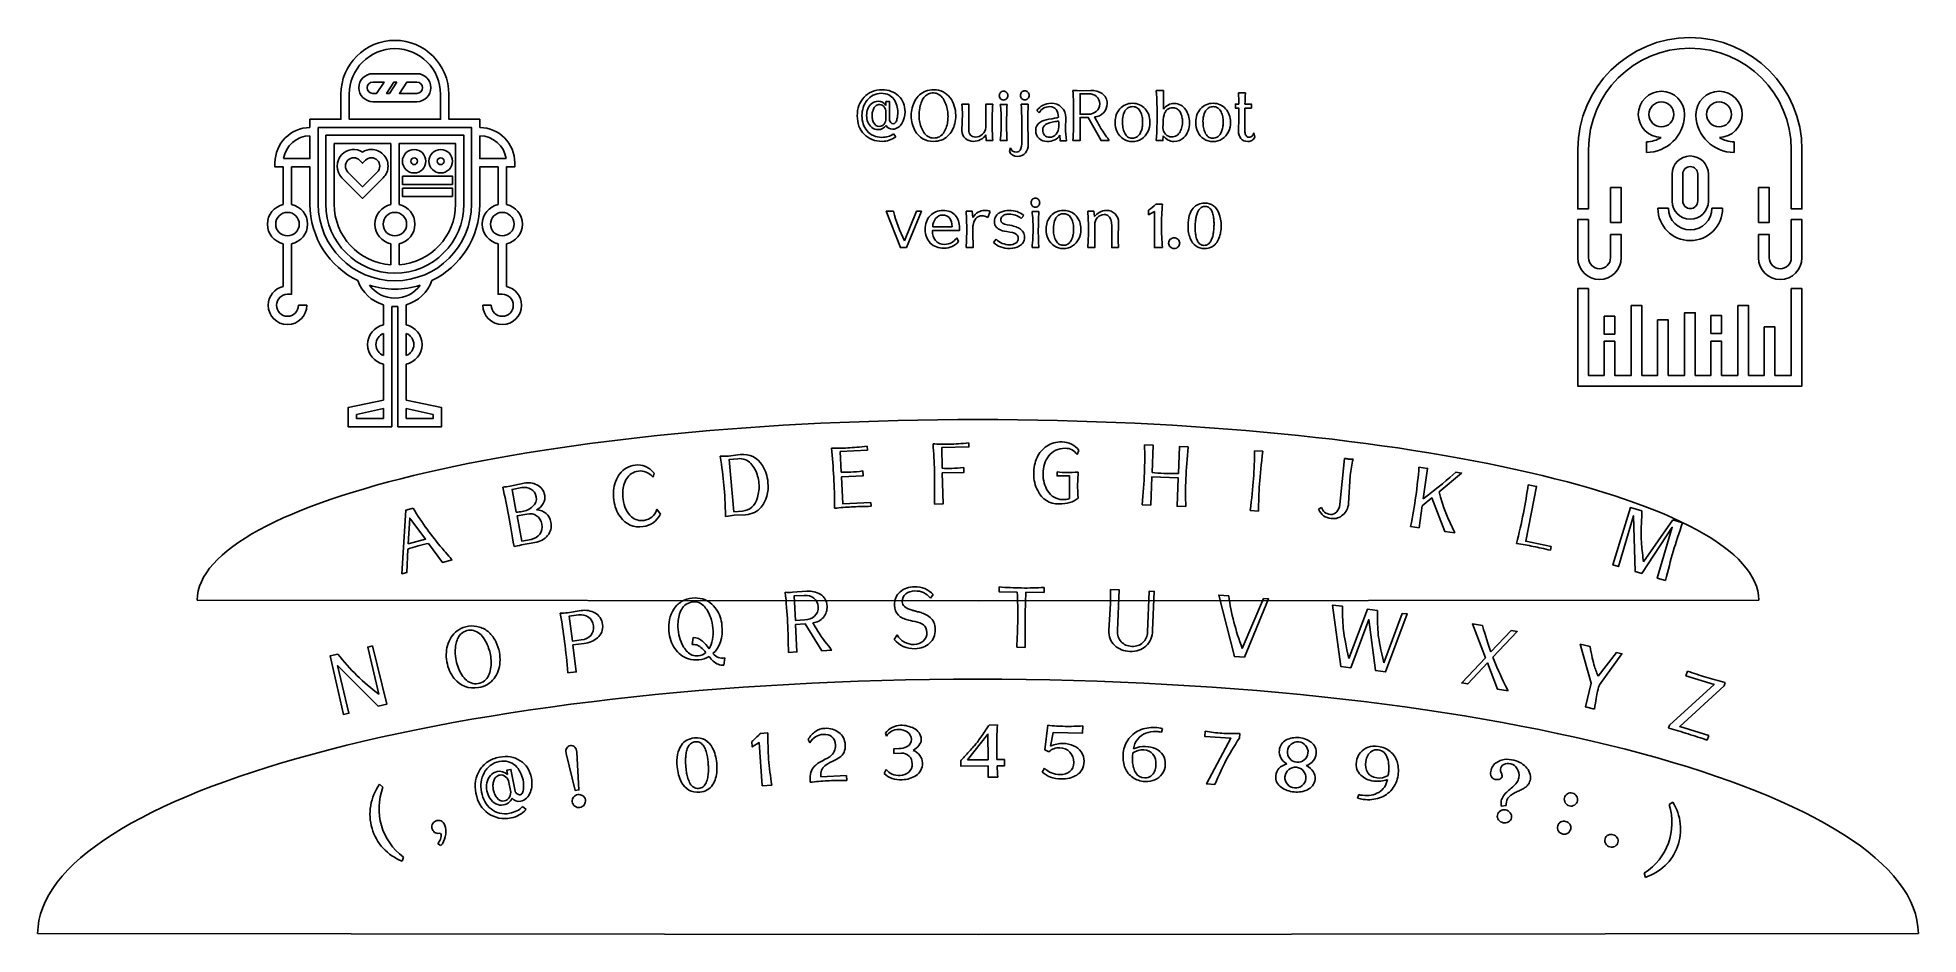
# Model space of a CAD drawing. Extents: x -16 to 298, y 21 to 171.
import ezdxf

# ---------------------------------------------------------------- set-up
doc = ezdxf.new("R2010")
doc.units = 0
doc.layers.add('Layer_1', color=7, linetype='CONTINUOUS')

msp = doc.modelspace()

# ---------------------------------------------------------------- linework, layer by layer
at = {"layer": 'Layer_1', "color": 7}
for points in [[(259.66898, 170.53182)], [(44.340269, 163.127445), (43.098321, 161.228028), (42.606085, 161.228028), (43.848033, 163.127445)], [(47.661133, 164.512466)], [(39.384527, 162.177737)], [(47.661133, 161.228028)], [(136.460394, 160.513586)], [(145.376304, 161.622906)], [(148.897194, 161.643576)], [(157.937124, 161.684916)], [(254.928512, 161.584181)], [(125.787484, 156.978916)], [(149.413954, 157.006476)], [(155.732234, 157.158066)], [(268.379573, 157.732579)], [(125.815094, 155.890266)], [(135.798934, 155.483746)], [(138.424144, 155.022106)], [(154.567784, 155.669786)], [(168.320614, 155.035886)], [(169.746914, 156.434596)], [(171.972454, 154.160836)], [(174.762944, 154.836066)], [(181.742704, 155.035886)], [(183.169004, 156.434596)], [(184.478144, 154.994546)], [(254.928512, 155.658596)], [(264.527971, 155.658596)], [(47.209478, 150.494812)], [(51.630879, 150.494812)], [(145.948194, 153.375346)], [(259.728185, 150.799605)], [(36.168371, 150.088724)], [(45.253689, 147.45843), (53.586665, 147.45843), (53.586665, 146.073409), (45.253689, 146.073409)], [(47.209478, 147.968257)], [(51.630879, 147.968257)], [(45.253689, 145.437272), (53.586665, 145.437272), (53.586665, 144.052252), (45.253689, 144.052252)], [(246.454965, 145.525952), (248.232584, 145.525952), (248.232584, 139.71889), (246.454965, 139.71889)], [(271.105377, 145.525952), (272.882996, 145.525952), (272.882996, 139.71889), (271.105377, 139.71889)], [(43.997754, 141.399382)], [(143.164654, 141.549156)], [(150.667974, 143.774696)], [(28.073342, 139.439024)], [(59.922165, 139.439024)], [(133.573414, 138.979116)], [(138.010694, 138.806846)], [(148.029034, 138.696596)], [(158.254074, 138.586376)], [(164.531034, 139.668136)], [(180.323404, 138.069616)], [(181.604904, 139.165156)], [(151.239854, 135.527136)], [(156.827774, 137.187666)], [(173.777674, 137.146326)], [(62.575034, 129.06619)], [(267.668548, 114.238819), (264.942745, 114.238819), (264.942745, 119.927471), (263.165013, 119.927471), (263.165013, 114.238819), (260.557846, 114.238819), (260.557846, 124.667939), (258.780114, 124.667939), (258.780114, 114.238819), (256.054424, 114.238819), (256.054424, 123.482822), (254.276692, 123.482822), (254.276692, 114.238819), (251.669412, 114.238819), (251.669412, 125.852943), (249.891793, 125.852943), (249.891793, 114.238819), (247.16599, 114.238819), (247.16599, 119.927471), (245.388371, 119.927471), (245.388371, 114.238819), (242.781091, 114.238819), (242.781091, 128.697269), (241.003472, 128.697269), (241.003472, 112.4612), (278.334488, 112.4612), (278.334488, 128.697269), (276.556869, 128.697269), (276.556869, 114.238819), (273.831066, 114.238819), (273.831066, 122.297705), (272.053447, 122.297705), (272.053447, 114.238819), (269.446167, 114.238819), (269.446167, 125.852943), (267.668548, 125.852943)], [(43.998308, 127.104724)], [(245.388371, 124.075323), (247.16599, 124.075323), (247.16599, 121.112587), (245.388371, 121.112587)], [(263.165014, 124.193848), (264.942745, 124.193848), (264.942745, 121.231112), (263.165014, 121.231112)], [(40.832289, 119.372293)], [(47.163356, 119.372293)], [(37.602421, 107.737705), (42.099583, 108.690599), (42.099583, 107.052397), (37.602421, 107.052397)], [(50.393086, 107.737705), (50.393086, 107.052397), (45.895786, 107.052397), (45.895786, 108.690738)], [(99.571646, 100.785923)], [(139.582875, 102.964403)], [(203.115335, 97.557473)], [(63.173682, 95.774343)], [(104.621272, 96.261583)], [(67.537931, 93.965763)], [(175.713735, 92.367883)], [(187.821575, 91.603313)], [(46.206631, 86.156433), (49.098042, 86.961383), (46.477689, 90.454563)], [(85.493529, 90.062663)], [(53.521039, 83.498013)], [(152.115354, 78.896602)], [(110.231594, 78.077582)], [(72.763586, 74.681162)], [(59.682515, 71.378352)], [(162.896044, 71.738352)], [(96.344934, 68.666292)], [(96.962882, 67.856762)], [(59.934145, 65.295782)], [(243.783494, 58.625052)], [(115.294205, 54.400114)], [(139.372745, 50.154344), (142.787465, 50.174344), (142.762365, 54.448944)], [(184.696555, 54.535284)], [(130.291305, 51.731954)], [(170.721025, 51.994134)], [(209.747625, 51.565144)], [(96.201226, 48.162714)], [(97.603348, 49.621284)], [(170.754645, 49.253514)], [(194.198565, 49.754184)], [(232.328745, 49.005494)], [(63.259561, 45.032154)], [(74.470713, 44.360954)], [(193.814535, 45.463554)], [(197.237535, 46.904444)], [(240.108435, 44.609124)], [(63.534926, 43.754674)], [(228.987675, 41.814604)], [(50.996451, 40.019454)], [(238.977875, 39.897694)], [(246.898215, 37.677734)]]:
    msp.add_lwpolyline(points, close=True, dxfattribs=at)
for points in [[(40.334236, 163.127445), (42.19321, 163.127445), (40.951263, 161.228028), (40.334236, 161.228028)], [(47.661133, 164.512466), (40.334374, 164.512466)], [(47.661133, 161.228028), (44.753005, 161.228028), (45.994953, 163.127445), (47.661133, 163.127445)], [(35.008694, 161.081216), (35.008694, 156.907872), (29.85157, 156.907872), (29.85157, 155.542103)], [(51.601516, 161.081216), (51.601516, 156.907872), (36.393714, 156.907872), (36.393714, 161.081216)], [(40.334374, 159.843008), (47.661133, 159.843008)], [(58.143938, 155.542103), (58.143938, 156.907872), (52.986675, 156.907872), (52.986675, 161.081216)], [(125.787534, 159.238906), (125.787534, 159.859016), (126.393874, 159.859016), (126.393874, 156.765326)], [(157.937124, 161.684916), (159.914614, 161.733116)], [(159.514974, 161.181936), (158.123164, 161.181936), (158.123164, 157.764396), (159.439184, 157.764396)], [(170.808014, 161.698696), (171.979344, 161.698696), (171.979344, 158.611896)], [(184.478124, 161.312846), (185.635684, 161.312846)], [(125.787494, 156.978916), (125.787494, 158.143366)], [(138.396574, 159.431826), (139.588574, 159.431826), (139.588574, 155.159906)], [(138.424104, 155.022106), (138.513704, 157.902206)], [(142.413554, 155.525086), (142.413554, 159.431826), (143.571104, 159.431826)], [(144.825094, 159.390486), (145.948194, 159.390486)], [(148.318404, 159.424936), (149.482854, 159.424936)], [(149.413954, 157.006476), (149.482854, 152.720786)], [(151.315624, 157.991776), (150.922874, 158.405186)], [(155.732264, 157.158066), (155.670264, 155.401066)], [(162.966964, 153.375316), (161.595814, 153.375316), (159.466744, 157.213156), (158.123164, 157.213156), (158.123164, 153.375316), (156.924264, 153.375316)], [(184.478134, 154.994546), (184.540134, 157.109836), (184.540134, 158.791036), (183.975144, 158.791036), (183.975144, 159.445606), (184.547024, 159.445606), (184.547024, 159.617866)], [(185.573684, 159.445606), (186.648554, 159.445606), (186.648554, 158.791036), (185.559904, 158.791036)], [(29.85157, 154.158052), (29.85157, 150.363927), (25.469226, 150.363927)], [(31.236452, 142.761688), (31.236452, 155.522852), (56.758779, 155.522852), (56.758779, 142.761688), (56.758917, 142.761688)], [(55.491069, 142.761688), (55.491069, 154.255004), (32.504438, 154.255004), (32.504438, 142.761688)], [(62.526281, 150.363927), (58.143938, 150.363927), (58.143938, 154.158052)], [(127.020874, 154.470886), (127.406724, 153.988576)], [(143.571104, 153.375346), (142.482454, 153.375346), (142.420454, 154.305526)], [(155.863184, 153.327116), (154.774534, 153.327116), (154.746934, 154.250406)], [(171.972444, 154.160836), (171.910444, 153.375346), (170.808014, 153.375346)], [(187.034404, 154.650036), (187.213554, 153.940346)], [(33.889459, 152.869983), (43.305797, 152.869983), (43.305797, 142.711966)], [(33.889459, 142.76155), (33.889459, 152.869983)], [(44.690956, 142.711828), (44.690956, 152.869983), (54.106187, 152.869983), (54.106187, 142.761688)], [(145.948194, 153.375346), (144.825094, 153.375346)], [(146.340924, 151.528776), (146.533844, 152.148896)], [(241.004153, 151.925517), (241.003472, 151.925517), (241.003472, 141.970602), (242.781091, 141.970602), (242.781091, 151.866312)], [(252.439755, 153.169839), (252.439755, 151.39222)], [(267.016728, 151.39222), (267.016728, 153.169839)], [(276.556869, 151.866312), (276.556869, 141.970602), (278.334488, 141.970602), (278.334488, 151.866312)], [(24.031021, 149.671556), (24.031021, 148.979045), (25.420612, 148.979045), (25.420612, 142.711966)], [(26.805633, 142.711966), (26.805633, 148.979045), (29.85157, 148.979045), (29.85157, 142.761688)], [(41.070097, 148.127396), (38.619304, 145.676602), (36.16851, 148.127396)], [(38.129699, 150.088724), (38.619304, 149.59898), (39.109047, 150.088724)], [(58.144076, 142.761827), (58.144076, 148.979184), (61.190152, 148.979184), (61.190152, 142.712105)], [(62.575034, 142.711966), (62.575034, 148.979045), (63.964486, 148.979045), (63.964486, 149.671556)], [(256.706131, 147.777551), (256.706131, 143.274129)], [(258.483976, 143.274129), (258.483976, 147.777664)], [(260.97262, 147.777664), (260.97262, 143.274129)], [(262.750239, 143.274129), (262.750239, 147.777664)], [(35.189162, 147.148187), (38.619442, 143.717906), (42.049445, 147.148187)], [(130.893124, 141.583606), (131.678604, 141.583606), (129.198134, 135.527136), (128.185284, 135.527136), (125.835724, 141.583606), (127.048394, 141.583606)], [(128.888084, 136.629566), (130.893124, 141.583606)], [(139.120114, 141.576716), (140.146754, 141.576716), (140.270774, 140.556976)], [(143.164554, 141.549156), (142.737364, 140.536306)], [(150.116754, 141.542266), (151.239854, 141.542266)], [(159.390954, 141.576716), (160.403814, 141.576716), (160.534724, 140.687886)], [(171.834644, 135.520246), (170.504834, 135.520246), (170.504834, 141.535376), (169.512644, 141.011726), (169.512644, 141.755866)], [(170.739104, 142.782506), (171.834644, 142.782506)], [(256.113742, 142.089012), (254.33601, 142.089012)], [(265.120586, 142.089012), (263.342854, 142.089012)], [(138.010694, 138.806866), (138.010694, 138.372786), (133.518284, 138.372786), (133.518284, 138.358986)], [(133.573414, 138.979116), (136.791124, 138.979116)], [(140.277554, 138.048946), (140.284554, 135.527136), (139.120114, 135.527136)], [(148.745614, 140.887706), (148.311524, 140.364046)], [(160.548504, 139.330516), (160.548504, 135.527136), (159.390954, 135.527136)], [(164.531034, 135.527136), (163.373484, 135.527136), (163.373484, 139.103146)], [(164.531034, 139.668136), (164.441434, 137.022306)], [(242.781091, 133.832663), (242.781091, 140.19287), (241.003472, 140.19287), (241.003472, 133.832663)], [(276.556869, 140.19287), (276.556869, 133.832663)], [(278.334488, 133.832663), (278.334488, 140.19287), (276.556869, 140.19287)], [(25.420612, 136.166221), (25.420612, 129.06619)], [(26.113122, 127.756238), (26.805633, 127.756238), (26.805633, 136.166221)], [(43.305797, 136.165944), (43.305797, 132.67957)], [(44.690956, 132.679847), (44.690956, 136.166359)], [(61.190152, 136.166359), (61.190152, 127.756376), (61.882662, 127.756376)], [(62.575034, 129.06619), (62.575034, 136.166221)], [(137.576614, 137.160086), (137.872884, 136.546866)], [(143.708884, 136.388406), (144.156744, 136.946516)], [(151.239854, 135.527136), (150.116754, 135.527136)], [(246.454965, 137.704113), (246.454965, 133.832663)], [(248.232584, 133.832663), (248.232584, 137.704113), (246.454965, 137.704113)], [(272.882995, 133.832663), (272.882995, 137.704113), (271.105376, 137.704113), (271.105376, 133.832663)], [(29.332049, 125.922194), (27.947028, 125.922194)], [(42.099583, 116.099628), (42.099583, 110.106506), (36.217401, 108.860126), (36.217401, 105.667377), (43.485158, 105.667377), (43.484604, 125.739786)], [(42.099583, 125.996708), (42.099583, 122.645097)], [(44.510904, 125.739648), (44.510488, 105.667377), (51.778245, 105.667377), (51.778245, 108.860126), (45.895924, 110.106506), (45.895924, 116.099628)], [(45.895924, 122.645235), (45.895924, 125.996569)], [(60.048479, 125.922194), (58.663459, 125.922194)], [(42.099445, 121.203844), (42.099445, 117.54088)], [(45.895924, 117.540742), (45.895924, 121.203844)], [(99.571646, 100.785853), (101.51552, 101.049553)], [(101.112743, 100.349783), (99.687932, 100.223413), (100.462175, 91.493363), (101.886987, 91.619723)], [(122.648035, 102.437173), (122.682935, 101.776633), (118.166525, 101.537723), (118.349095, 98.086433)], [(139.582885, 102.964413), (139.597485, 102.303123), (135.075865, 102.203423), (135.152065, 98.748143)], [(157.916605, 101.698553), (157.612855, 101.039663)], [(168.846835, 102.639323), (170.284285, 102.580023), (170.098255, 98.069413)], [(174.501475, 97.887843), (174.687515, 102.398463), (176.124965, 102.339163)], [(187.157825, 101.679773), (188.526935, 101.582973)], [(201.375845, 92.704043), (202.145025, 100.404793)], [(87.207338, 97.947103), (86.999345, 97.252223)], [(121.947695, 98.301633), (121.989195, 97.517243), (118.389275, 97.326813), (118.627745, 92.818663), (123.259795, 93.063633)], [(138.755585, 98.852393), (138.772885, 98.067103), (135.168815, 97.987603), (135.282905, 92.812943), (133.844575, 92.781243)], [(156.334725, 93.708133), (156.366925, 97.470043), (154.291675, 97.487743), (154.297675, 98.149183)], [(175.713695, 92.367843), (174.276245, 92.427143), (174.471135, 97.152553), (170.067915, 97.334153), (169.873025, 92.608743), (168.435575, 92.668043)], [(203.115335, 97.557473), (202.829575, 92.866293)], [(214.554045, 98.939203), (215.978535, 98.737703), (215.257085, 93.637373)], [(220.677715, 98.073003), (221.635565, 97.937513), (217.919155, 94.805663)], [(63.173682, 95.774343), (65.510836, 96.275193)], [(65.121912, 95.528473), (63.505186, 95.222753), (64.218023, 91.453093)], [(232.732795, 96.009723), (234.143905, 95.729463), (232.325465, 86.573463), (236.575025, 85.729483)], [(46.167744, 85.278753), (45.993813, 81.402473), (45.181351, 81.176283), (45.801562, 91.742553), (47.028221, 92.084043)], [(65.956116, 91.117003), (64.33939, 90.811283), (65.135187, 86.602923), (66.678794, 86.894813)], [(87.650525, 91.908823), (88.230907, 91.118453)], [(102.414867, 91.002483), (100.488597, 90.914683)], [(123.259795, 93.063633), (123.294295, 92.411353)], [(187.821575, 91.603313), (186.452465, 91.700113)], [(197.841535, 91.926993), (198.318675, 92.211713)], [(220.546615, 87.995753), (218.843775, 88.236613), (216.717315, 93.806593), (215.091495, 92.466663), (214.578495, 88.839943), (213.153995, 89.041433)], [(255.617745, 80.051803), (254.229915, 80.461133), (256.739115, 88.910363), (251.652495, 81.221293), (250.534295, 81.551093), (250.254305, 90.831573), (247.758625, 82.369733), (246.862475, 82.634033), (249.771945, 92.206553), (251.691125, 91.640513)], [(251.919915, 83.150963), (256.814225, 90.129543)], [(256.814225, 90.129543), (258.447905, 89.647713)], [(53.521039, 83.498013), (51.912045, 83.050073), (49.616726, 86.238933)], [(67.328237, 86.352853), (65.062014, 85.966393)], [(236.575025, 85.729483), (236.447775, 85.088803)], [(147.650024, 78.117202), (144.640564, 78.149202), (144.649564, 78.975972)], [(152.115344, 78.896582), (152.106344, 78.069802), (149.088604, 78.101902)], [(163.191374, 78.544972), (164.628774, 78.484372), (164.342744, 71.702192)], [(271.1695, 76.77877), (141.11143, 76.66122), (11.053121, 76.76295)], [(110.231594, 78.077612), (112.598554, 78.256192)], [(112.153284, 77.571182), (110.485264, 77.486182), (110.693994, 73.390452), (112.271184, 73.470822)], [(133.669934, 77.695562), (133.193724, 77.099052)], [(162.896034, 71.738352), (163.176774, 76.236702)], [(169.348844, 71.491072), (169.634864, 78.273252), (170.469214, 78.238052), (170.195384, 71.744992)], [(188.654084, 77.032712), (189.494994, 76.968412), (185.484534, 67.241142), (183.819204, 67.368392), (181.209574, 77.601522), (182.866654, 77.474902)], [(185.115354, 68.703922), (188.654084, 77.032712)], [(211.763744, 74.564952), (212.601114, 74.464652), (208.981304, 64.822152), (207.314764, 65.021762), (206.183924, 73.517842), (203.185354, 65.516362), (201.510604, 65.716962), (200.155444, 75.955332), (201.813764, 75.756712)], [(202.884234, 67.034692), (205.959594, 75.260142), (207.617924, 75.061522)], [(72.763586, 74.681132), (75.010048, 75.040222)], [(74.600859, 74.321752), (73.034105, 74.123622), (73.561063, 69.956552), (75.045788, 70.144302)], [(116.767094, 68.426252), (115.123844, 68.342552), (112.337874, 72.811942), (110.727664, 72.729842), (110.962064, 68.130412), (109.525254, 68.057212)], [(208.680174, 66.340482), (211.763744, 74.564952)], [(229.389174, 61.648232), (227.612464, 61.951912), (225.957184, 66.303092), (222.673544, 62.796112), (221.679244, 62.966062), (225.629154, 67.181202), (223.444944, 72.805522), (225.132004, 72.517152)], [(40.293494, 69.148582), (42.684626, 59.433622), (41.204405, 59.082242), (34.460589, 65.868902), (36.345421, 57.928812), (35.436373, 57.713022), (33.206134, 67.466172), (34.525461, 67.779352)], [(41.350536, 61.079962), (39.480982, 68.955702), (40.293494, 69.148582)], [(75.528641, 69.555312), (73.641974, 69.316722), (74.210425, 64.821532), (72.78312, 64.641042)], [(93.495768, 69.365352), (93.682646, 70.560052)], [(127.151014, 70.232222), (127.640504, 70.994382)], [(226.512554, 68.129052), (229.924224, 71.698042), (230.918524, 71.528082), (226.839184, 67.242792)], [(243.783494, 58.625052), (242.300204, 58.963222), (243.209974, 62.953602), (241.418614, 69.417022), (243.063134, 69.042082)], [(98.933179, 67.147892), (98.783535, 65.906622)], [(148.990724, 68.891612), (147.552134, 68.906912)], [(244.367734, 64.088912), (247.464644, 68.038582), (248.359454, 67.834572), (244.632454, 62.646252)], [(256.130654, 55.414092), (256.293284, 55.943662), (263.711444, 62.721342), (259.008624, 64.165632), (259.251364, 64.956022)], [(265.519154, 63.031112), (265.358944, 62.509462), (257.967554, 55.706252), (262.812634, 54.218272)], [(228.965914, 62.509062), (229.389174, 61.648232)], [(104.824275, 54.540834), (106.135295, 54.638334)], [(113.091505, 52.999924), (112.805775, 53.547804)], [(125.887245, 54.100564), (125.690115, 54.615894)], [(142.976905, 55.955834), (144.349405, 55.963834)], [(152.919545, 51.511974), (152.255215, 51.821474), (152.733305, 55.922944)], [(158.544955, 55.819634), (158.523555, 54.612664), (153.613005, 54.699964), (153.208855, 52.433024)], [(171.832175, 55.389994), (171.657055, 54.768424)], [(180.575205, 46.060044), (179.172735, 46.153744), (183.243935, 53.753994), (178.912775, 54.043454), (178.971175, 54.917934)], [(184.696575, 54.535334), (184.646975, 53.792844)], [(262.812634, 54.218272), (262.572324, 53.435792)], [(74.290711, 51.431864), (74.637415, 45.146674), (74.015946, 45.053674), (72.514643, 51.233024), (72.497516, 51.347524)], [(106.781675, 45.947624), (105.190305, 45.829274), (104.654925, 53.027554), (103.514185, 52.312584), (103.447955, 53.203104)], [(128.344685, 51.261154), (127.121525, 51.225154), (127.098725, 52.002024), (127.958245, 52.027324)], [(144.259275, 50.183714), (145.540735, 50.190544)], [(145.540735, 50.190544), (145.546735, 49.157034), (144.289985, 49.150034)], [(62.755361, 47.696854), (62.617015, 48.428014), (63.331934, 48.563294), (64.02213, 44.915574)], [(114.933305, 47.309984), (119.201975, 47.536364), (119.244475, 46.735474)], [(125.499415, 47.877054), (125.810805, 48.539684)], [(144.400315, 47.257224), (142.804575, 47.248224), (142.793475, 49.133344), (138.246025, 49.106644), (138.241025, 49.999604)], [(151.817435, 48.124514), (152.184175, 48.754744)], [(209.409295, 47.532804), (209.408815, 47.532804)], [(41.459312, 46.073274), (42.008065, 45.614174)], [(63.259556, 45.032154), (62.999772, 46.405124)], [(113.167595, 46.413204), (113.153995, 46.669154)], [(204.318725, 43.754414), (204.527125, 44.353264)], [(65.2733, 42.350124), (65.835852, 41.867524)], [(229.081575, 42.554464), (228.237195, 42.458064)], [(256.242535, 42.694254), (256.819115, 43.117894)], [(51.661858, 35.876414), (51.134906, 36.157804)], [(45.440643, 33.946034), (45.227913, 33.262914)], [(252.251285, 30.570274), (252.082005, 31.265434)], [(297.72324, 21.22405), (141.11143, 21.0585), (-15.500668, 21.20177)]]:
    msp.add_lwpolyline(points, dxfattribs=at)
for points in [[(43.998308, 170.07083), (39.041458, 170.07083), (35.008694, 166.038066), (35.008694, 161.081216)], [(52.986675, 161.081216), (52.986675, 166.038066), (48.954603, 170.07083), (43.998308, 170.07083)], [(259.66898, 170.53182), (249.396605, 170.53182), (241.036364, 162.19052), (241.004153, 151.925517)], [(278.334488, 151.866312), (278.334488, 162.158536), (269.961204, 170.53182), (259.66898, 170.53182)], [(36.393714, 161.081216), (36.393714, 165.274366), (39.805158, 168.68581), (43.998308, 168.68581)], [(43.998308, 168.68581), (48.190903, 168.68581), (51.601516, 165.274366), (51.601516, 161.081216)], [(242.781091, 151.866312), (242.781091, 161.178367), (250.356925, 168.754201), (259.66898, 168.754201)], [(259.66898, 168.754201), (268.981035, 168.754201), (276.556869, 161.178367), (276.556869, 151.866312)], [(40.334374, 164.512466), (39.046998, 164.512466), (37.999645, 163.465113), (37.999645, 162.177737)], [(39.384527, 162.177737), (39.384527, 162.701413), (39.81056, 163.127445), (40.334236, 163.127445)], [(49.995862, 162.177737), (49.995862, 163.465113), (48.948509, 164.512466), (47.661133, 164.512466)], [(47.661133, 163.127445), (48.184809, 163.127445), (48.610841, 162.701413), (48.610841, 162.177737)], [(37.999645, 162.177737), (37.999645, 160.89036), (39.047136, 159.843008), (40.334374, 159.843008)], [(40.334236, 161.228028), (39.81056, 161.228028), (39.384527, 161.65406), (39.384527, 162.177737)], [(47.661133, 159.843008), (48.948509, 159.843008), (49.995862, 160.89036), (49.995862, 162.177737)], [(48.610841, 162.177737), (48.610841, 161.65406), (48.184809, 161.228028), (47.661133, 161.228028)], [(120.998854, 157.495686), (120.998854, 158.731326), (121.375517, 159.760259), (122.128844, 160.582486)], [(122.645604, 160.093286), (122.071424, 159.353739), (121.784334, 158.499356), (121.784334, 157.530136)], [(122.128844, 160.582486), (122.482537, 160.968339), (122.918914, 161.271509), (123.437974, 161.491996)], [(123.672244, 160.926996), (123.258831, 160.720289), (122.916617, 160.442386), (122.645604, 160.093286)], [(123.437974, 161.491996), (123.961634, 161.717076), (124.531224, 161.829616), (125.146744, 161.829616)], [(123.444864, 159.548956), (123.748037, 159.797003), (124.092547, 159.921026), (124.478394, 159.921026)], [(125.002054, 161.243946), (124.533521, 161.243946), (124.090251, 161.138296), (123.672244, 160.926996)], [(124.478394, 159.921026), (124.988267, 159.921026), (125.424647, 159.693653), (125.787534, 159.238906)], [(126.235394, 160.975226), (125.881701, 161.154373), (125.470587, 161.243946), (125.002054, 161.243946)], [(125.146744, 161.829616), (126.244584, 161.829616), (127.154091, 161.487403), (127.875264, 160.802976)], [(127.089784, 160.258646), (126.873891, 160.561819), (126.589094, 160.800679), (126.235394, 160.975226)], [(127.592764, 159.232016), (127.477924, 159.613269), (127.310264, 159.955479), (127.089784, 160.258646)], [(127.875264, 160.802976), (128.601031, 160.118549), (128.963914, 159.232013), (128.963914, 158.143366)], [(129.997404, 157.509466), (129.997404, 158.441939), (130.201811, 159.271059), (130.610624, 159.996826)], [(130.610624, 159.996826), (131.051597, 160.782306), (131.646451, 161.322036), (132.395184, 161.616016)], [(131.795724, 160.031276), (131.671697, 159.787823), (131.575234, 159.523699), (131.506334, 159.238906)], [(132.236694, 160.685846), (132.066734, 160.492919), (131.919744, 160.274729), (131.795724, 160.031276)], [(132.856804, 161.140596), (132.613351, 161.030349), (132.406647, 160.878766), (132.236694, 160.685846)], [(132.395184, 161.616016), (132.799411, 161.772196), (133.263351, 161.850286), (133.787004, 161.850286)], [(133.704304, 161.312846), (133.387357, 161.312846), (133.104857, 161.255429), (132.856804, 161.140596)], [(134.606914, 161.044136), (134.326714, 161.223276), (134.025844, 161.312846), (133.704304, 161.312846)], [(133.787004, 161.850286), (134.315251, 161.850286), (134.818234, 161.728559), (135.295954, 161.485106)], [(135.302824, 160.368896), (135.123684, 160.644503), (134.891714, 160.869583), (134.606914, 161.044136)], [(135.295954, 161.485106), (135.773674, 161.246246), (136.161821, 160.922406), (136.460394, 160.513586)], [(135.764474, 159.424936), (135.640447, 159.778636), (135.486564, 160.093289), (135.302824, 160.368896)], [(136.460394, 160.513586), (136.763567, 160.104766), (136.995537, 159.643123), (137.156304, 159.128656)], [(144.659724, 160.871876), (144.659724, 161.078583), (144.728627, 161.255433), (144.866434, 161.402426)], [(144.866434, 160.341336), (144.728627, 160.492916), (144.659724, 160.669763), (144.659724, 160.871876)], [(144.866434, 161.402426), (145.008827, 161.549413), (145.178784, 161.622906), (145.376304, 161.622906)], [(145.376304, 160.120846), (145.178784, 160.120846), (145.008827, 160.194343), (144.866434, 160.341336)], [(145.376304, 161.622906), (145.573824, 161.622906), (145.741484, 161.549413), (145.879284, 161.402426)], [(145.879284, 160.341336), (145.741484, 160.194343), (145.573824, 160.120846), (145.376304, 160.120846)], [(145.879284, 161.402426), (146.021684, 161.255433), (146.092884, 161.078583), (146.092884, 160.871876)], [(146.092884, 160.871876), (146.092884, 160.669763), (146.021684, 160.492916), (145.879284, 160.341336)], [(148.166834, 160.892546), (148.166834, 161.099253), (148.238031, 161.276103), (148.380424, 161.423096)], [(148.380424, 160.362006), (148.238031, 160.513586), (148.166834, 160.690433), (148.166834, 160.892546)], [(148.380424, 161.423096), (148.522824, 161.570083), (148.695081, 161.643576), (148.897194, 161.643576)], [(148.897194, 160.141516), (148.699674, 160.141516), (148.527417, 160.215013), (148.380424, 160.362006)], [(148.897194, 161.643576), (149.099307, 161.643576), (149.271561, 161.570083), (149.413954, 161.423096)], [(149.413954, 160.362006), (149.266967, 160.215013), (149.094714, 160.141516), (148.897194, 160.141516)], [(149.413954, 161.423096), (149.560947, 161.276103), (149.634444, 161.099253), (149.634444, 160.892546)], [(149.634444, 160.892546), (149.634444, 160.690433), (149.560947, 160.513586), (149.413954, 160.362006)], [(157.034514, 157.543886), (157.034514, 158.944893), (156.997764, 160.341303), (156.924264, 161.733116)], [(156.924264, 161.733116), (157.209057, 161.700983), (157.546677, 161.684916), (157.937124, 161.684916)], [(160.837894, 160.720296), (160.479607, 161.028056), (160.038634, 161.181936), (159.514974, 161.181936)], [(159.914614, 161.733116), (160.622001, 161.733116), (161.239821, 161.560863), (161.768074, 161.216356)], [(161.375334, 159.480056), (161.375334, 160.003709), (161.196187, 160.417123), (160.837894, 160.720296)], [(161.768074, 161.216356), (162.337661, 160.839689), (162.622454, 160.279286), (162.622454, 159.535146)], [(170.945814, 157.640376), (170.945814, 158.692283), (170.899881, 160.045056), (170.808014, 161.698696)], [(184.547024, 159.617866), (184.547024, 160.068019), (184.524057, 160.633013), (184.478124, 161.312846)], [(185.635684, 161.312846), (185.603551, 160.582486), (185.582884, 159.960073), (185.573684, 159.445606)], [(254.928512, 161.584181), (252.804624, 161.584181), (251.07691, 159.85624), (251.07691, 157.732579)], [(252.854529, 157.732579), (252.854529, 158.876185), (253.784906, 159.806562), (254.928512, 159.806562)], [(258.780114, 157.732579), (258.780114, 159.856353), (257.0524, 161.584181), (254.928512, 161.584181)], [(254.928512, 159.806562), (256.072118, 159.806562), (257.002495, 158.876185), (257.002495, 157.732579)], [(264.527971, 161.584181), (262.404197, 161.584181), (260.676369, 159.85624), (260.676369, 157.732579)], [(262.453988, 157.732579), (262.453988, 158.876185), (263.384366, 159.806562), (264.527971, 159.806562)], [(268.379573, 157.732579), (268.379573, 159.856353), (266.651745, 161.584181), (264.527971, 161.584181)], [(264.527971, 159.806562), (265.671577, 159.806562), (266.601954, 158.876185), (266.601954, 157.732579)], [(122.156404, 154.429546), (121.384704, 155.228813), (120.998854, 156.250859), (120.998854, 157.495686)], [(121.784334, 157.530136), (121.784334, 156.519576), (122.073721, 155.667489), (122.652494, 154.973876)], [(122.556034, 157.557696), (122.556034, 157.934356), (122.629531, 158.299536), (122.776524, 158.653236)], [(122.776524, 156.455266), (122.629531, 156.813553), (122.556034, 157.181029), (122.556034, 157.557696)], [(122.776524, 158.653236), (122.923511, 159.006929), (123.146291, 159.305503), (123.444864, 159.548956)], [(123.534404, 158.164036), (123.488471, 157.961923), (123.465504, 157.762106), (123.465504, 157.564586)], [(123.465504, 157.564586), (123.465504, 157.367066), (123.486171, 157.167249), (123.527504, 156.965136)], [(123.527504, 156.965136), (123.573437, 156.763023), (123.642337, 156.565506), (123.734204, 156.372586)], [(123.747994, 158.742806), (123.656127, 158.559066), (123.584931, 158.366143), (123.534404, 158.164036)], [(124.140734, 159.190666), (123.975374, 159.075833), (123.844461, 158.926546), (123.747994, 158.742806)], [(124.781524, 159.369816), (124.524291, 159.369816), (124.310694, 159.310099), (124.140734, 159.190666)], [(125.477434, 158.983966), (125.270727, 159.241199), (125.038757, 159.369816), (124.781524, 159.369816)], [(125.463644, 156.110756), (125.679537, 156.372583), (125.787484, 156.661969), (125.787484, 156.978916)], [(125.787494, 158.143366), (125.787494, 158.451126), (125.684141, 158.731326), (125.477434, 158.983966)], [(126.393874, 156.765326), (126.393874, 156.641299), (126.458181, 156.510386), (126.586794, 156.372586)], [(127.365384, 156.379476), (127.480224, 156.526463), (127.565204, 156.710199), (127.620324, 156.930686)], [(127.765014, 158.102016), (127.765014, 158.478683), (127.707597, 158.855349), (127.592764, 159.232016)], [(127.620324, 156.930686), (127.716784, 157.334913), (127.765014, 157.725356), (127.765014, 158.102016)], [(128.963914, 158.143366), (128.963914, 157.463533), (128.791657, 156.825039), (128.447144, 156.227886)], [(130.610624, 155.042776), (130.201811, 155.754763), (129.997404, 156.576993), (129.997404, 157.509466)], [(131.506334, 159.238906), (131.363934, 158.678499), (131.292734, 158.186996), (131.292734, 157.764396)], [(131.292734, 157.764396), (131.292734, 157.346396), (131.318001, 156.969733), (131.368534, 156.634406)], [(131.368534, 156.634406), (131.423667, 156.303679), (131.513241, 155.966063), (131.637254, 155.621556)], [(136.033184, 158.384516), (135.982651, 158.724436), (135.893081, 159.071243), (135.764474, 159.424936)], [(136.115884, 157.406106), (136.115884, 157.723059), (136.088317, 158.049196), (136.033184, 158.384516)], [(136.046984, 156.448376), (136.092917, 156.769916), (136.115884, 157.089159), (136.115884, 157.406106)], [(137.156304, 159.128656), (137.321671, 158.614189), (137.404354, 158.102019), (137.404354, 157.592146)], [(137.404354, 157.592146), (137.404354, 157.086866), (137.353827, 156.625223), (137.252774, 156.207216)], [(138.513704, 157.902206), (138.513704, 158.200779), (138.474661, 158.710653), (138.396574, 159.431826)], [(143.571104, 159.431826), (143.493017, 158.393706), (143.453974, 157.383146), (143.453974, 156.400146)], [(144.990454, 156.572396), (144.990454, 157.550803), (144.935334, 158.490166), (144.825094, 159.390486)], [(145.948194, 159.390486), (145.893061, 158.136473), (145.865494, 157.031746), (145.865494, 156.076306)], [(148.428654, 153.313336), (148.428654, 155.610069), (148.391904, 157.647269), (148.318404, 159.424936)], [(149.482854, 159.424936), (149.436921, 158.694576), (149.413954, 157.888423), (149.413954, 157.006476)], [(150.922874, 158.405186), (151.193894, 158.777259), (151.536107, 159.064353), (151.949514, 159.266466)], [(152.004634, 158.742806), (151.696874, 158.554473), (151.467204, 158.304129), (151.315624, 157.991776)], [(151.405194, 156.400146), (151.804821, 156.652786), (152.314694, 156.825039), (152.934814, 156.916906)], [(151.949514, 159.266466), (152.362927, 159.473166), (152.803901, 159.576516), (153.272434, 159.576516)], [(153.093284, 159.032196), (152.675284, 159.032196), (152.312401, 158.935733), (152.004634, 158.742806)], [(152.934814, 156.916906), (153.651394, 157.027153), (154.177344, 157.137396), (154.512664, 157.247636)], [(154.106144, 158.522326), (153.848911, 158.862239), (153.511291, 159.032196), (153.093284, 159.032196)], [(153.272434, 159.576516), (153.989014, 159.576516), (154.576977, 159.351439), (155.036324, 158.901286)], [(154.533324, 156.682636), (154.331217, 156.604549), (154.051017, 156.533353), (153.692724, 156.469046)], [(154.512664, 157.247636), (154.503464, 157.757509), (154.367957, 158.182406), (154.106144, 158.522326)], [(154.567824, 155.669786), (154.567824, 155.780026), (154.556324, 156.117643), (154.533324, 156.682636)], [(155.036324, 158.901286), (155.500264, 158.455719), (155.732234, 157.874646), (155.732234, 157.158066)], [(156.924264, 153.375316), (156.997764, 154.753356), (157.034514, 156.142879), (157.034514, 157.543886)], [(159.439184, 157.764396), (159.981211, 157.764396), (160.438261, 157.918279), (160.810334, 158.226046)], [(162.023004, 157.991746), (161.623377, 157.569146), (161.124987, 157.339473), (160.527834, 157.302726)], [(160.527834, 157.302726), (160.601334, 157.174113), (160.757514, 156.882429), (160.996374, 156.427676)], [(160.810334, 158.226046), (161.187001, 158.538399), (161.375334, 158.956403), (161.375334, 159.480056)], [(162.622454, 159.535146), (162.622454, 158.933406), (162.422637, 158.418939), (162.023004, 157.991746)], [(163.945364, 156.434596), (163.945364, 157.311943), (164.211787, 158.053786), (164.744634, 158.660126)], [(164.744634, 158.660126), (165.282067, 159.271053), (165.980271, 159.576516), (166.839244, 159.576516)], [(165.364694, 157.840196), (165.226894, 157.431376), (165.157994, 157.020259), (165.157994, 156.606846)], [(165.674754, 158.446526), (165.550734, 158.276573), (165.447381, 158.074463), (165.364694, 157.840196)], [(166.163964, 158.859946), (165.961851, 158.754293), (165.798781, 158.616486), (165.674754, 158.446526)], [(166.887434, 159.025306), (166.607227, 159.025306), (166.366071, 158.970186), (166.163964, 158.859946)], [(166.839244, 159.576516), (167.698224, 159.576516), (168.396431, 159.271053), (168.933864, 158.660126)], [(167.659134, 158.784146), (167.429461, 158.944919), (167.172227, 159.025306), (166.887434, 159.025306)], [(168.182784, 158.157146), (168.063357, 158.418973), (167.888807, 158.627973), (167.659134, 158.784146)], [(168.451504, 157.344096), (168.396371, 157.624296), (168.306797, 157.895313), (168.182784, 158.157146)], [(168.534204, 156.524166), (168.534204, 156.795179), (168.506637, 157.068489), (168.451504, 157.344096)], [(168.933864, 158.660126), (169.475897, 158.053786), (169.746914, 157.311943), (169.746914, 156.434596)], [(170.808014, 153.375346), (170.899881, 155.171393), (170.945814, 156.593069), (170.945814, 157.640376)], [(172.096434, 157.633486), (171.972414, 157.233853), (171.910404, 156.519569), (171.910404, 155.490636)], [(171.979344, 158.611896), (172.199831, 158.896689), (172.463954, 159.124066), (172.771714, 159.294026)], [(173.570934, 158.818596), (172.822201, 158.818596), (172.330701, 158.423559), (172.096434, 157.633486)], [(172.771714, 159.294026), (173.079474, 159.468573), (173.423984, 159.555846), (173.805244, 159.555846)], [(174.315074, 158.605006), (174.099187, 158.747399), (173.851141, 158.818596), (173.570934, 158.818596)], [(173.805244, 159.555846), (174.186504, 159.555846), (174.544794, 159.463979), (174.880114, 159.280246)], [(174.818064, 158.053786), (174.698631, 158.283459), (174.530967, 158.467199), (174.315074, 158.605006)], [(175.079894, 157.323426), (175.024761, 157.580659), (174.937484, 157.824113), (174.818064, 158.053786)], [(174.880114, 159.280246), (175.215434, 159.096506), (175.486447, 158.853053), (175.693154, 158.549886)], [(175.169494, 156.510386), (175.169494, 156.795179), (175.139627, 157.066193), (175.079894, 157.323426)], [(175.693154, 158.549886), (176.115754, 157.929766), (176.327054, 157.208593), (176.327054, 156.386366)], [(177.367464, 156.434596), (177.367464, 157.311943), (177.633884, 158.053786), (178.166724, 158.660126)], [(178.166724, 158.660126), (178.704157, 159.271053), (179.402364, 159.576516), (180.261344, 159.576516)], [(178.786794, 157.840196), (178.648987, 157.431376), (178.580084, 157.020259), (178.580084, 156.606846)], [(179.096854, 158.446526), (178.972827, 158.276573), (178.869474, 158.074463), (178.786794, 157.840196)], [(179.586054, 158.859946), (179.383941, 158.754293), (179.220874, 158.616486), (179.096854, 158.446526)], [(180.309524, 159.025306), (180.029324, 159.025306), (179.788167, 158.970186), (179.586054, 158.859946)], [(180.261344, 159.576516), (181.120317, 159.576516), (181.818524, 159.271053), (182.355964, 158.660126)], [(181.081224, 158.784146), (180.851551, 158.944919), (180.594317, 159.025306), (180.309524, 159.025306)], [(181.604874, 158.157146), (181.485447, 158.418973), (181.310897, 158.627973), (181.081224, 158.784146)], [(181.873594, 157.344096), (181.818461, 157.624296), (181.728887, 157.895313), (181.604874, 158.157146)], [(181.956294, 156.524166), (181.956294, 156.795179), (181.928727, 157.068489), (181.873594, 157.344096)], [(182.355964, 158.660126), (182.897991, 158.053786), (183.169004, 157.311943), (183.169004, 156.434596)], [(185.559904, 158.791036), (185.541504, 157.821816), (185.532304, 156.992696), (185.532304, 156.303676)], [(251.07691, 157.732579), (251.07691, 155.624116), (252.780126, 153.906723), (254.882918, 153.882111)], [(252.439755, 151.39222), (255.869438, 151.39222), (258.669871, 154.129932), (258.775124, 157.534662)], [(254.928512, 155.658596), (253.78502, 155.658596), (252.854529, 156.588973), (252.854529, 157.732579)], [(257.002495, 157.732579), (257.002495, 156.588973), (256.072004, 155.658596), (254.928512, 155.658596)], [(258.775124, 157.534662), (258.778413, 157.600219), (258.780114, 157.666229), (258.780114, 157.732579)], [(260.676369, 157.732579), (260.676369, 157.666229), (260.678071, 157.600219), (260.68136, 157.534662)], [(260.68136, 157.534662), (260.786613, 154.129932), (263.587046, 151.39222), (267.016728, 151.39222)], [(264.527971, 155.658596), (263.384479, 155.658596), (262.453988, 156.588973), (262.453988, 157.732579)], [(266.601954, 157.732579), (266.601954, 156.588973), (265.671463, 155.658596), (264.527971, 155.658596)], [(264.573452, 153.882111), (266.676357, 153.906723), (268.379573, 155.624116), (268.379573, 157.732579)], [(29.85157, 155.542103), (26.637491, 155.514403), (24.031021, 152.892144), (24.031021, 149.671556)], [(25.469226, 150.363927), (25.800662, 152.494089), (27.635814, 154.133122), (29.85157, 154.158052)], [(63.964486, 149.671556), (63.964486, 152.892144), (61.358016, 155.514403), (58.143938, 155.542103)], [(58.143938, 154.158052), (60.359693, 154.133122), (62.194845, 152.494089), (62.526281, 150.363927)], [(125.167414, 153.237546), (123.931774, 153.237546), (122.928104, 153.634879), (122.156404, 154.429546)], [(122.652494, 154.973876), (122.928101, 154.643143), (123.274907, 154.381316), (123.692914, 154.188396)], [(123.444864, 155.552646), (123.146291, 155.800693), (122.923511, 156.101566), (122.776524, 156.455266)], [(124.478394, 155.187466), (124.092547, 155.187466), (123.748037, 155.309193), (123.444864, 155.552646)], [(123.692914, 154.188396), (124.115514, 153.995469), (124.581751, 153.899006), (125.091624, 153.899006)], [(123.734204, 156.372586), (123.931724, 155.940799), (124.248674, 155.724906), (124.685054, 155.724906)], [(125.815094, 155.890266), (125.447621, 155.421733), (125.002054, 155.187466), (124.478394, 155.187466)], [(124.685054, 155.724906), (124.992814, 155.724906), (125.252344, 155.853523), (125.463644, 156.110756)], [(125.091624, 153.899006), (125.831171, 153.899006), (126.474254, 154.089633), (127.020874, 154.470886)], [(127.406724, 153.988576), (126.736084, 153.487889), (125.989647, 153.237546), (125.167414, 153.237546)], [(126.917524, 155.263266), (126.403057, 155.263266), (126.035581, 155.472266), (125.815094, 155.890266)], [(126.586794, 156.372586), (126.720007, 156.234779), (126.855514, 156.165876), (126.993314, 156.165876)], [(127.765014, 155.531976), (127.480221, 155.352836), (127.197724, 155.263266), (126.917524, 155.263266)], [(126.993314, 156.165876), (127.131121, 156.165876), (127.255144, 156.237076), (127.365384, 156.379476)], [(128.447144, 156.227886), (128.277191, 155.943093), (128.049814, 155.711123), (127.765014, 155.531976)], [(133.704324, 153.230656), (132.330877, 153.230656), (131.299644, 153.834696), (130.610624, 155.042776)], [(131.637254, 155.621556), (131.765874, 155.277043), (131.919754, 154.969279), (132.098894, 154.698266)], [(132.098894, 154.698266), (132.282634, 154.431846), (132.514604, 154.211359), (132.794804, 154.036806)], [(132.794804, 154.036806), (133.079597, 153.866846), (133.394251, 153.781866), (133.738764, 153.781866)], [(136.053874, 154.091926), (135.433761, 153.517746), (134.650577, 153.230656), (133.704324, 153.230656)], [(133.738764, 153.781866), (134.087864, 153.781866), (134.402517, 153.859956), (134.682724, 154.016136)], [(134.682724, 154.016136), (134.962924, 154.172316), (135.190297, 154.374429), (135.364844, 154.622476)], [(135.364844, 154.622476), (135.539397, 154.870523), (135.684094, 155.157613), (135.798934, 155.483746)], [(135.798944, 155.483746), (135.918371, 155.809886), (136.001051, 156.131429), (136.046984, 156.448376)], [(136.791124, 155.035886), (136.589017, 154.677593), (136.343267, 154.362939), (136.053874, 154.091926)], [(137.252774, 156.207216), (137.151714, 155.789209), (136.997831, 155.398766), (136.791124, 155.035886)], [(139.002914, 153.719856), (138.617067, 154.050589), (138.424144, 154.484673), (138.424144, 155.022106)], [(140.291384, 153.230656), (139.822851, 153.230656), (139.393361, 153.393723), (139.002914, 153.719856)], [(139.588574, 155.159906), (139.588574, 154.797026), (139.680444, 154.503046), (139.864184, 154.277966)], [(139.864184, 154.277966), (140.047924, 154.057479), (140.335014, 153.947236), (140.725454, 153.947236)], [(141.545394, 153.520046), (141.182514, 153.327119), (140.764511, 153.230656), (140.291384, 153.230656)], [(140.725454, 153.947236), (141.120494, 153.947236), (141.499454, 154.103413), (141.862334, 154.415766)], [(142.420454, 154.305526), (142.199967, 153.974799), (141.908281, 153.712973), (141.545394, 153.520046)], [(141.862334, 154.415766), (142.229814, 154.728126), (142.413554, 155.097899), (142.413554, 155.525086)], [(143.453974, 156.400146), (143.453974, 155.421739), (143.493017, 154.413473), (143.571104, 153.375346)], [(144.825094, 153.375346), (144.935334, 154.528306), (144.990454, 155.593989), (144.990454, 156.572396)], [(145.865494, 156.076306), (145.865494, 155.120866), (145.893061, 154.220546), (145.948194, 153.375346)], [(150.723064, 155.049666), (150.723064, 155.665193), (150.950441, 156.115353), (151.405194, 156.400146)], [(151.288054, 153.712966), (150.911394, 154.048293), (150.723064, 154.493859), (150.723064, 155.049666)], [(152.590304, 153.216876), (152.098804, 153.216876), (151.664721, 153.382239), (151.288054, 153.712966)], [(152.369804, 156.034966), (152.052857, 155.823666), (151.894384, 155.525089), (151.894384, 155.139236)], [(151.894384, 155.139236), (151.894384, 154.757983), (151.990847, 154.459409), (152.183774, 154.243516)], [(152.183774, 154.243516), (152.381294, 154.027623), (152.679867, 153.919676), (153.079494, 153.919676)], [(152.865904, 156.269226), (152.668384, 156.200326), (152.503017, 156.122239), (152.369804, 156.034966)], [(153.692724, 156.469046), (153.339031, 156.404713), (153.063424, 156.338106), (152.865904, 156.269226)], [(153.079494, 153.919676), (153.479127, 153.919676), (153.825934, 154.091929), (154.119914, 154.436436)], [(154.746934, 154.250406), (154.544821, 153.915079), (154.257731, 153.657846), (153.885664, 153.478706)], [(154.119914, 154.436436), (154.418494, 154.780949), (154.567784, 155.192066), (154.567784, 155.669786)], [(155.670264, 155.401066), (155.670264, 154.813099), (155.734571, 154.121783), (155.863184, 153.327116)], [(160.996374, 156.427676), (161.239827, 155.972923), (161.437344, 155.619226), (161.588924, 155.366586)], [(161.588924, 155.366586), (161.740511, 155.118539), (161.977074, 154.769436), (162.298614, 154.319276)], [(162.298614, 154.319276), (162.624754, 153.873709), (162.847537, 153.559056), (162.966964, 153.375316)], [(164.289874, 154.842956), (164.060201, 155.329863), (163.945364, 155.860409), (163.945364, 156.434596)], [(165.302734, 153.657846), (164.857167, 153.961013), (164.519547, 154.356049), (164.289874, 154.842956)], [(165.157994, 156.606846), (165.157994, 156.198033), (165.185561, 155.848929), (165.240694, 155.559536)], [(165.240694, 155.559536), (165.295827, 155.270149), (165.383104, 154.983059), (165.502524, 154.698266)], [(166.839244, 153.209986), (166.265064, 153.209986), (165.752894, 153.359273), (165.302734, 153.657846)], [(165.502524, 154.698266), (165.621951, 154.418066), (165.794204, 154.190689), (166.019284, 154.016136)], [(166.019284, 154.016136), (166.248957, 153.846176), (166.503894, 153.761196), (166.784094, 153.761196)], [(166.784094, 153.761196), (167.068894, 153.761196), (167.312347, 153.818616), (167.514454, 153.933456)], [(168.368874, 153.657846), (167.923307, 153.359273), (167.413431, 153.209986), (166.839244, 153.209986)], [(167.514454, 153.933456), (167.721161, 154.052883), (167.886527, 154.204466), (168.010554, 154.388206)], [(168.010554, 154.388206), (168.134574, 154.576539), (168.237927, 154.792433), (168.320614, 155.035886)], [(168.320644, 155.035886), (168.403324, 155.283933), (168.458444, 155.525089), (168.486004, 155.759356)], [(169.395514, 154.842956), (169.161247, 154.356049), (168.819034, 153.961013), (168.368874, 153.657846)], [(168.486004, 155.759356), (168.518137, 155.998216), (168.534204, 156.253153), (168.534204, 156.524166)], [(169.746914, 156.434596), (169.746914, 155.860409), (169.629781, 155.329863), (169.395514, 154.842956)], [(171.910404, 155.490636), (171.910404, 155.086416), (172.057394, 154.730423), (172.351374, 154.422656)], [(173.708784, 153.223766), (173.015171, 153.223766), (172.436394, 153.536123), (171.972454, 154.160836)], [(172.351374, 154.422656), (172.645354, 154.119489), (172.966897, 153.967906), (173.316004, 153.967906)], [(173.316004, 153.967906), (173.669697, 153.967906), (173.965974, 154.048293), (174.204834, 154.209066)], [(175.410654, 153.885226), (174.974281, 153.444253), (174.406991, 153.223766), (173.708784, 153.223766)], [(174.204834, 154.209066), (174.443694, 154.369833), (174.629731, 154.578833), (174.762944, 154.836066)], [(174.762974, 154.836066), (174.896181, 155.097893), (174.997237, 155.371206), (175.066144, 155.656006)], [(175.066144, 155.656006), (175.135044, 155.945393), (175.169494, 156.230186), (175.169494, 156.510386)], [(176.327054, 156.386366), (176.327054, 155.339053), (176.021587, 154.505339), (175.410654, 153.885226)], [(177.711974, 154.842956), (177.482301, 155.329863), (177.367464, 155.860409), (177.367464, 156.434596)], [(178.724824, 153.657846), (178.279264, 153.961013), (177.941647, 154.356049), (177.711974, 154.842956)], [(178.580084, 156.606846), (178.580084, 156.198033), (178.607651, 155.848929), (178.662784, 155.559536)], [(178.662784, 155.559536), (178.717917, 155.270149), (178.805194, 154.983059), (178.924614, 154.698266)], [(180.261344, 153.209986), (179.687157, 153.209986), (179.174984, 153.359273), (178.724824, 153.657846)], [(178.924614, 154.698266), (179.044047, 154.418066), (179.216301, 154.190689), (179.441374, 154.016136)], [(179.441374, 154.016136), (179.671047, 153.846176), (179.925987, 153.761196), (180.206194, 153.761196)], [(180.206194, 153.761196), (180.490987, 153.761196), (180.734441, 153.818616), (180.936554, 153.933456)], [(181.790964, 153.657846), (181.345397, 153.359273), (180.835524, 153.209986), (180.261344, 153.209986)], [(180.936554, 153.933456), (181.143254, 154.052883), (181.308617, 154.204466), (181.432644, 154.388206)], [(181.432644, 154.388206), (181.556664, 154.576539), (181.660017, 154.792433), (181.742704, 155.035886)], [(181.742734, 155.035886), (181.825414, 155.283933), (181.880534, 155.525089), (181.908094, 155.759356)], [(182.817604, 154.842956), (182.583337, 154.356049), (182.241124, 153.961013), (181.790964, 153.657846)], [(181.908094, 155.759356), (181.940227, 155.998216), (181.956294, 156.253153), (181.956294, 156.524166)], [(183.169004, 156.434596), (183.169004, 155.860409), (183.051871, 155.329863), (182.817604, 154.842956)], [(184.891554, 153.719856), (184.615947, 154.055183), (184.478144, 154.480079), (184.478144, 154.994546)], [(186.049114, 153.216876), (185.553021, 153.216876), (185.167167, 153.384536), (184.891554, 153.719856)], [(185.532304, 156.303676), (185.532304, 155.619256), (185.532304, 155.233406), (185.532304, 155.146126)], [(185.532304, 155.146126), (185.536971, 155.063446), (185.546171, 154.953203), (185.559904, 154.815396)], [(185.559904, 154.815396), (185.573704, 154.682189), (185.596671, 154.569649), (185.628804, 154.477776)], [(185.628804, 154.477776), (185.660937, 154.385909), (185.702281, 154.294043), (185.752834, 154.202176)], [(185.752834, 154.202176), (185.853887, 154.018436), (186.012361, 153.926566), (186.228254, 153.926566)], [(186.228254, 153.926566), (186.448741, 153.926566), (186.620997, 153.981686), (186.745024, 154.091926)], [(187.213554, 153.940346), (187.080341, 153.683113), (186.921867, 153.497076), (186.738134, 153.382236)], [(186.745024, 154.091926), (186.869044, 154.206766), (186.965504, 154.392803), (187.034404, 154.650036)], [(254.882918, 153.882111), (254.175976, 153.43195), (253.338148, 153.169839), (252.439755, 153.169839)], [(267.016728, 153.169839), (266.118335, 153.169839), (265.280507, 153.431837), (264.573452, 153.882111)], [(35.189023, 151.068072), (34.10843, 149.98734), (34.10843, 148.228918), (35.189162, 147.148187)], [(38.61875, 151.458648), (37.54896, 152.127612), (36.118511, 151.997282), (35.189023, 151.068072)], [(36.168371, 150.088724), (36.438727, 150.35908), (36.793985, 150.494258), (37.149104, 150.494258)], [(37.149104, 150.494258), (37.504085, 150.494258), (37.859343, 150.35908), (38.129699, 150.088724)], [(40.089641, 151.879971), (39.561256, 151.879971), (39.055308, 151.733159), (38.61875, 151.458648)], [(39.109047, 150.088724), (39.370954, 150.350631), (39.71901, 150.494812), (40.089503, 150.494812)], [(40.089503, 150.494812), (40.459996, 150.494812), (40.808051, 150.350493), (41.070097, 150.088585)], [(42.049584, 151.068072), (41.526046, 151.591609), (40.829935, 151.879971), (40.089641, 151.879971)], [(42.861344, 149.108129), (42.861344, 149.848561), (42.572983, 150.544672), (42.049584, 151.068072)], [(47.209478, 151.879832), (46.131101, 151.879832), (45.25369, 151.00256), (45.25369, 149.924045)], [(46.638711, 149.924045), (46.638711, 150.23886), (46.894801, 150.494812), (47.209478, 150.494812)], [(49.165265, 149.924045), (49.165265, 151.002422), (48.287855, 151.879832), (47.209478, 151.879832)], [(47.209478, 150.494812), (47.524154, 150.494812), (47.780245, 150.238721), (47.780245, 149.924045)], [(51.630879, 151.879832), (50.552502, 151.879832), (49.67523, 151.00256), (49.67523, 149.924045)], [(51.06025, 149.924045), (51.06025, 150.23886), (51.316202, 150.494812), (51.630879, 150.494812)], [(53.586666, 149.924045), (53.586666, 151.002422), (52.709256, 151.879832), (51.630879, 151.879832)], [(51.630879, 150.494812), (51.945555, 150.494812), (52.201646, 150.238721), (52.201646, 149.924045)], [(147.670724, 150.729516), (147.096544, 150.729516), (146.653277, 150.995936), (146.340924, 151.528776)], [(146.533844, 152.148896), (146.671651, 151.680363), (147.000084, 151.446096), (147.519144, 151.446096)], [(147.519144, 151.446096), (147.803937, 151.446096), (148.012941, 151.558636), (148.146154, 151.783716)], [(149.007424, 151.315186), (148.695071, 150.924739), (148.249504, 150.729516), (147.670724, 150.729516)], [(148.146154, 151.783716), (148.334487, 152.105256), (148.428654, 152.615129), (148.428654, 153.313336)], [(149.482854, 152.720786), (149.482854, 152.174159), (149.324377, 151.705626), (149.007424, 151.315186)], [(153.885664, 153.478706), (153.513591, 153.304153), (153.081804, 153.216876), (152.590304, 153.216876)], [(186.738134, 153.382236), (186.558987, 153.271996), (186.329314, 153.216876), (186.049114, 153.216876)], [(259.728185, 150.799605), (258.06183, 150.799605), (256.706131, 149.443905), (256.706131, 147.777551)], [(262.750239, 147.777664), (262.750239, 149.444019), (261.394539, 150.799605), (259.728185, 150.799605)], [(36.16851, 148.127396), (35.627798, 148.668247), (35.627798, 149.548012), (36.168371, 150.088724)], [(41.070097, 150.088585), (41.332005, 149.826678), (41.476324, 149.478484), (41.476324, 149.107991)], [(41.476324, 149.107991), (41.476324, 148.737636), (41.332005, 148.389442), (41.070097, 148.127396)], [(42.049445, 147.148187), (42.572983, 147.671724), (42.861344, 148.367836), (42.861344, 149.108129)], [(45.25369, 149.924045), (45.25369, 148.845668), (46.131101, 147.968257), (47.209478, 147.968257)], [(47.209478, 149.353278), (46.894801, 149.353278), (46.638711, 149.609368), (46.638711, 149.924045)], [(47.209478, 147.968257), (48.287855, 147.968257), (49.165265, 148.845529), (49.165265, 149.924045)], [(47.780245, 149.924045), (47.780245, 149.609368), (47.524154, 149.353278), (47.209478, 149.353278)], [(49.67523, 149.924045), (49.67523, 148.845668), (50.552502, 147.968257), (51.630879, 147.968257)], [(51.630879, 149.353278), (51.31634, 149.353278), (51.06025, 149.609368), (51.06025, 149.924045)], [(51.630879, 147.968257), (52.709256, 147.968257), (53.586666, 148.845529), (53.586666, 149.924045)], [(52.201646, 149.924045), (52.201646, 149.609368), (51.945555, 149.353278), (51.630879, 149.353278)], [(258.483976, 147.777664), (258.483976, 148.46385), (259.042112, 149.021986), (259.728298, 149.021986)], [(259.728298, 149.021986), (260.414484, 149.021986), (260.97262, 148.46385), (260.97262, 147.777664)], [(25.420612, 142.711966), (23.9072, 142.392026), (22.767744, 141.04634), (22.767744, 139.439024)], [(24.152764, 139.439024), (24.152764, 140.520033), (25.032252, 141.399382), (26.113122, 141.399382)], [(26.113122, 141.399382), (27.193854, 141.399382), (28.073342, 140.520033), (28.073342, 139.439024)], [(29.458362, 139.439024), (29.458362, 141.04634), (28.318906, 142.392026), (26.805633, 142.711966)], [(29.85157, 142.761688), (29.85157, 137.1741), (33.10803, 132.333315), (37.82264, 130.036258)], [(43.997754, 130.000386), (36.961157, 130.000386), (31.236452, 135.725092), (31.236452, 142.761688)], [(32.504438, 142.761688), (32.504438, 136.42425), (37.660454, 131.268373), (43.997754, 131.268373)], [(43.305797, 132.67957), (38.053938, 133.036767), (33.889459, 137.420634), (33.889459, 142.76155)], [(43.305797, 142.711966), (41.792108, 142.392303), (40.652375, 141.04634), (40.652375, 139.438886)], [(42.037396, 139.439024), (42.037396, 140.520033), (42.916884, 141.399382), (43.997754, 141.399382)], [(43.997754, 131.268373), (50.335053, 131.268373), (55.491069, 136.42425), (55.491069, 142.761688)], [(56.758917, 142.761688), (56.758917, 135.725092), (51.03435, 130.000386), (43.997754, 130.000386)], [(43.997754, 141.399382), (45.078762, 141.399382), (45.958112, 140.519894), (45.958112, 139.439024)], [(54.106187, 142.761688), (54.106187, 137.421049), (49.942262, 133.037459), (44.690956, 132.679847)], [(47.343271, 139.439024), (47.343271, 141.046063), (46.204091, 142.391749), (44.690956, 142.711828)], [(50.172729, 130.036258), (54.887339, 132.333315), (58.144076, 137.174239), (58.144076, 142.761827)], [(61.190152, 142.712105), (59.67674, 142.392165), (58.537283, 141.046479), (58.537283, 139.439163)], [(59.922165, 139.439024), (59.922165, 140.520033), (60.801653, 141.399382), (61.882523, 141.399382)], [(61.882523, 141.399382), (62.963393, 141.399382), (63.842743, 140.519894), (63.842743, 139.439024)], [(65.227763, 139.439024), (65.227763, 141.04634), (64.088307, 142.392026), (62.575034, 142.711966)], [(127.048394, 141.583606), (127.438841, 139.906999), (128.052071, 138.255653), (128.888084, 136.629566)], [(133.146214, 140.832556), (133.715807, 141.429709), (134.432387, 141.728286), (135.295954, 141.728286)], [(135.295954, 141.728286), (136.159527, 141.728286), (136.830174, 141.457273), (137.307894, 140.915246)], [(139.237244, 138.531256), (139.237244, 139.495883), (139.198201, 140.511036), (139.120114, 141.576716)], [(140.270774, 140.556976), (140.495854, 140.919856), (140.782944, 141.206946), (141.132044, 141.418246)], [(141.132044, 141.418246), (141.485744, 141.629546), (141.839441, 141.735196), (142.193134, 141.735196)], [(142.193134, 141.735196), (142.551427, 141.735196), (142.875267, 141.673183), (143.164654, 141.549156)], [(143.984484, 140.536306), (144.080951, 140.756786), (144.207271, 140.938226), (144.363444, 141.080626)], [(144.363444, 141.080626), (144.519624, 141.227619), (144.703364, 141.351643), (144.914664, 141.452696)], [(144.914664, 141.452696), (145.314297, 141.636436), (145.766754, 141.728306), (146.272034, 141.728306)], [(145.624354, 141.018596), (145.431427, 140.968063), (145.261471, 140.864709), (145.114484, 140.708536)], [(146.361604, 141.101296), (146.063031, 141.101296), (145.817281, 141.073729), (145.624354, 141.018596)], [(146.272034, 141.728306), (147.255034, 141.728306), (148.079561, 141.448106), (148.745614, 140.887706)], [(147.367574, 140.908376), (146.995501, 141.036989), (146.660177, 141.101296), (146.361604, 141.101296)], [(149.951394, 143.023656), (149.951394, 143.230363), (150.020294, 143.407213), (150.158094, 143.554206)], [(150.158094, 142.493116), (150.020294, 142.644703), (149.951394, 142.821549), (149.951394, 143.023656)], [(150.282124, 138.724186), (150.282124, 139.702593), (150.227001, 140.641953), (150.116754, 141.542266)], [(150.158094, 143.554206), (150.300494, 143.701199), (150.470454, 143.774696), (150.667974, 143.774696)], [(150.667974, 142.272626), (150.470454, 142.272626), (150.300494, 142.346123), (150.158094, 142.493116)], [(150.667974, 143.774696), (150.865494, 143.774696), (151.033154, 143.701199), (151.170954, 143.554206)], [(151.170954, 142.493116), (151.033154, 142.346123), (150.865494, 142.272626), (150.667974, 142.272626)], [(151.239854, 141.542266), (151.184721, 140.288253), (151.157154, 139.183526), (151.157154, 138.228086)], [(151.170954, 143.554206), (151.313354, 143.407213), (151.384554, 143.230363), (151.384554, 143.023656)], [(151.384554, 143.023656), (151.384554, 142.821549), (151.313354, 142.644703), (151.170954, 142.493116)], [(153.251794, 140.811906), (153.789227, 141.422839), (154.487434, 141.728306), (155.346414, 141.728306)], [(154.671124, 141.011726), (154.469011, 140.906073), (154.305944, 140.768269), (154.181924, 140.598316)], [(155.394594, 141.177086), (155.114394, 141.177086), (154.873237, 141.121966), (154.671124, 141.011726)], [(155.346414, 141.728306), (156.205387, 141.728306), (156.903594, 141.422839), (157.441034, 140.811906)], [(156.166294, 140.935936), (155.936621, 141.096703), (155.679387, 141.177086), (155.394594, 141.177086)], [(159.508084, 138.551926), (159.508084, 139.511959), (159.469041, 140.520223), (159.390954, 141.576716)], [(160.534724, 140.687886), (160.755211, 141.004833), (161.037711, 141.257473), (161.382224, 141.445806)], [(162.126364, 141.032396), (161.685391, 141.032396), (161.311024, 140.862439), (161.003264, 140.522526)], [(161.382224, 141.445806), (161.726731, 141.638733), (162.087317, 141.735196), (162.463984, 141.735196)], [(162.746474, 140.860136), (162.576521, 140.974976), (162.369817, 141.032396), (162.126364, 141.032396)], [(162.463984, 141.735196), (163.051944, 141.735196), (163.543444, 141.539973), (163.938484, 141.149526)], [(163.938484, 141.149526), (164.333517, 140.759086), (164.531034, 140.265289), (164.531034, 139.668136)], [(169.512644, 141.755866), (169.912277, 142.013099), (170.321097, 142.355313), (170.739104, 142.782506)], [(171.834644, 142.782506), (171.715211, 141.537679), (171.655494, 140.322709), (171.655494, 139.137596)], [(176.085864, 139.172046), (176.085864, 140.453619), (176.379847, 141.438916), (176.967814, 142.127936)], [(176.967814, 142.127936), (177.431747, 142.665369), (178.061051, 142.934086), (178.855724, 142.934086)], [(177.649954, 141.363126), (177.567274, 141.151826), (177.502967, 140.942823), (177.457034, 140.736116)], [(177.953124, 141.900556), (177.838291, 141.753569), (177.737234, 141.574426), (177.649954, 141.363126)], [(178.387204, 142.258846), (178.212657, 142.166979), (178.067964, 142.047549), (177.953124, 141.900556)], [(178.993544, 142.396656), (178.763871, 142.396656), (178.561757, 142.350719), (178.387204, 142.258846)], [(178.855724, 142.934086), (179.999497, 142.934086), (180.794164, 142.375983), (181.239724, 141.259776)], [(179.613664, 142.176166), (179.429924, 142.323159), (179.223217, 142.396656), (178.993544, 142.396656)], [(180.040854, 141.652516), (179.944394, 141.859223), (179.801997, 142.033773), (179.613664, 142.176166)], [(180.282014, 140.915266), (180.222281, 141.200059), (180.141894, 141.445809), (180.040854, 141.652516)], [(181.239724, 141.259776), (181.483177, 140.648843), (181.604904, 139.950636), (181.604904, 139.165156)], [(254.33601, 142.089012), (254.33601, 139.115728), (256.754901, 136.696724), (259.728298, 136.696724)], [(259.728298, 138.474456), (257.735296, 138.474456), (256.113742, 140.095896), (256.113742, 142.089012)], [(256.706131, 143.274129), (256.706131, 141.607774), (258.06183, 140.252075), (259.728185, 140.252075)], [(259.728298, 142.029807), (259.042112, 142.029807), (258.483976, 142.588056), (258.483976, 143.274129)], [(259.728185, 140.252075), (261.394426, 140.252075), (262.750239, 141.607774), (262.750239, 143.274129)], [(260.97262, 143.274129), (260.97262, 142.587943), (260.414371, 142.029807), (259.728298, 142.029807)], [(263.342854, 142.089012), (263.342854, 140.095896), (261.7213, 138.474456), (259.728298, 138.474456)], [(259.728298, 136.696724), (262.701696, 136.696724), (265.120586, 139.115614), (265.120586, 142.089012)], [(22.767744, 139.439024), (22.767744, 137.831846), (23.9072, 136.486022), (25.420612, 136.166221)], [(26.113122, 137.478666), (25.032114, 137.478666), (24.152764, 138.358154), (24.152764, 139.439024)], [(28.073342, 139.439024), (28.073342, 138.358154), (27.193854, 137.478666), (26.113122, 137.478666)], [(26.805633, 136.166221), (28.319045, 136.48616), (29.458362, 137.831846), (29.458362, 139.439024)], [(40.652375, 139.438886), (40.652375, 137.831431), (41.792108, 136.485606), (43.305797, 136.165944)], [(43.997754, 137.478666), (42.916884, 137.478666), (42.037396, 138.358154), (42.037396, 139.439024)], [(45.958112, 139.439024), (45.958112, 138.358154), (45.078624, 137.478666), (43.997754, 137.478666)], [(44.690956, 136.166359), (46.204091, 136.486437), (47.343271, 137.832123), (47.343271, 139.439024)], [(58.537283, 139.439163), (58.537283, 137.831985), (59.67674, 136.48616), (61.190152, 136.166359)], [(61.882523, 137.478666), (60.801653, 137.478666), (59.922165, 138.358154), (59.922165, 139.439024)], [(63.842743, 139.439024), (63.842743, 138.358154), (62.963255, 137.478666), (61.882523, 137.478666)], [(62.575034, 136.166221), (64.088445, 136.48616), (65.227763, 137.831846), (65.227763, 139.439024)], [(132.298724, 138.558796), (132.298724, 139.482083), (132.581221, 140.240003), (133.146214, 140.832556)], [(133.166884, 136.291926), (132.588111, 136.879886), (132.298724, 137.635509), (132.298724, 138.558796)], [(133.518284, 138.358986), (133.518284, 137.660779), (133.690541, 137.102673), (134.035054, 136.684666)], [(134.055724, 140.364046), (133.752557, 139.973599), (133.591787, 139.511956), (133.573414, 138.979116)], [(135.220164, 140.949716), (134.751631, 140.949716), (134.363484, 140.754493), (134.055724, 140.364046)], [(136.301924, 140.522526), (136.053877, 140.807319), (135.693291, 140.949716), (135.220164, 140.949716)], [(136.791124, 138.979116), (136.804924, 139.622203), (136.641857, 140.136673), (136.301924, 140.522526)], [(137.307894, 140.915246), (137.785614, 140.373213), (138.019881, 139.670413), (138.010694, 138.806846)], [(139.120114, 135.527136), (139.198201, 136.569849), (139.237244, 137.571223), (139.237244, 138.531256)], [(140.284454, 139.268506), (140.266054, 139.043426), (140.259154, 138.802269), (140.263754, 138.545036)], [(140.263754, 138.545036), (140.272954, 138.292396), (140.277554, 138.127033), (140.277554, 138.048946)], [(140.773654, 140.364046), (140.484267, 140.042506), (140.321201, 139.677326), (140.284454, 139.268506)], [(141.738284, 140.846356), (141.389184, 140.846356), (141.067641, 140.685586), (140.773654, 140.364046)], [(142.737364, 140.536306), (142.425011, 140.743006), (142.091984, 140.846356), (141.738284, 140.846356)], [(143.846684, 139.757706), (143.846684, 140.060879), (143.892617, 140.320413), (143.984484, 140.536306)], [(144.136074, 138.944666), (143.943147, 139.188119), (143.846684, 139.459133), (143.846684, 139.757706)], [(144.466804, 138.662166), (144.328997, 138.749446), (144.218754, 138.843613), (144.136074, 138.944666)], [(145.004234, 138.393456), (144.783747, 138.489916), (144.604604, 138.579486), (144.466804, 138.662166)], [(145.114484, 140.708536), (144.972084, 140.556949), (144.900884, 140.345649), (144.900884, 140.074636)], [(144.900884, 140.074636), (144.900884, 139.693383), (145.263767, 139.447633), (145.989534, 139.337386)], [(146.402944, 138.117846), (145.690957, 138.209713), (145.224721, 138.301583), (145.004234, 138.393456)], [(145.989534, 139.337386), (146.586681, 139.236333), (147.011574, 139.142166), (147.264214, 139.054886)], [(147.656964, 137.580406), (147.464037, 137.851426), (147.046031, 138.030573), (146.402944, 138.117846)], [(147.264214, 139.054886), (147.521454, 138.967613), (147.776394, 138.848183), (148.029034, 138.696596)], [(148.311524, 140.364046), (148.058884, 140.602906), (147.744234, 140.784349), (147.367574, 140.908376)], [(148.029034, 138.696616), (148.281674, 138.545036), (148.481487, 138.345223), (148.628474, 138.097176)], [(148.628474, 138.097176), (148.780061, 137.853723), (148.855854, 137.571223), (148.855854, 137.249676)], [(150.116754, 135.527136), (150.227001, 136.680089), (150.282124, 137.745773), (150.282124, 138.724186)], [(151.157154, 138.228086), (151.157154, 137.272646), (151.184721, 136.372329), (151.239854, 135.527136)], [(152.452534, 138.586376), (152.452534, 139.463729), (152.718954, 140.205573), (153.251794, 140.811906)], [(152.797044, 136.994746), (152.567371, 137.481653), (152.452534, 138.012196), (152.452534, 138.586376)], [(153.871864, 139.991976), (153.734057, 139.583156), (153.665154, 139.172043), (153.665154, 138.758636)], [(153.665154, 138.758636), (153.665154, 138.349816), (153.692721, 138.000713), (153.747854, 137.711326)], [(154.181924, 140.598316), (154.057897, 140.428356), (153.954544, 140.226243), (153.871864, 139.991976)], [(156.689954, 140.308926), (156.570521, 140.570753), (156.395967, 140.779756), (156.166294, 140.935936)], [(156.958664, 139.495886), (156.903531, 139.776086), (156.813961, 140.047099), (156.689954, 140.308926)], [(156.827804, 137.187666), (156.910484, 137.435713), (156.965604, 137.676869), (156.993164, 137.911136)], [(157.041364, 138.675946), (157.041364, 138.946966), (157.013797, 139.220279), (156.958664, 139.495886)], [(156.993164, 137.911136), (157.025297, 138.149996), (157.041364, 138.404933), (157.041364, 138.675946)], [(157.441034, 140.811906), (157.983061, 140.205573), (158.254074, 139.463729), (158.254074, 138.586376)], [(158.254074, 138.586376), (158.254074, 138.012196), (158.136941, 137.481653), (157.902674, 136.994746)], [(159.390954, 135.527136), (159.469041, 136.583629), (159.508084, 137.591893), (159.508084, 138.551926)], [(161.003264, 140.522526), (160.700091, 140.182606), (160.548504, 139.785269), (160.548504, 139.330516)], [(163.373484, 139.103146), (163.373484, 139.989679), (163.164481, 140.575343), (162.746474, 140.860136)], [(171.655494, 139.137596), (171.655494, 137.957076), (171.715211, 136.751293), (171.834644, 135.520246)], [(176.457934, 137.070536), (176.209887, 137.681469), (176.085864, 138.381973), (176.085864, 139.172046)], [(177.339904, 140.060876), (177.298571, 139.697996), (177.277904, 139.351189), (177.277904, 139.020456)], [(177.277904, 139.020456), (177.277904, 138.689729), (177.284804, 138.411826), (177.298604, 138.186746)], [(177.298604, 138.186746), (177.317004, 137.966259), (177.356051, 137.711323), (177.415744, 137.421936)], [(177.457034, 140.736116), (177.411101, 140.529409), (177.372057, 140.304329), (177.339904, 140.060876)], [(180.158034, 137.270356), (180.236127, 137.509216), (180.291251, 137.775636), (180.323404, 138.069616)], [(180.392254, 140.164236), (180.378454, 140.384716), (180.341707, 140.635059), (180.282014, 140.915266)], [(180.323354, 138.069616), (180.360087, 138.368189), (180.385354, 138.623126), (180.399154, 138.834426)], [(180.419854, 139.495886), (180.419854, 139.725559), (180.410654, 139.948343), (180.392254, 140.164236)], [(180.399154, 138.834426), (180.412954, 139.050319), (180.419854, 139.270806), (180.419854, 139.495886)], [(181.522224, 138.090286), (181.467091, 137.745773), (181.372924, 137.405856), (181.239724, 137.070536)], [(181.604924, 139.165156), (181.604924, 138.793083), (181.577357, 138.434793), (181.522224, 138.090286)], [(135.461324, 135.409976), (134.515071, 135.409976), (133.750257, 135.703959), (133.166884, 136.291926)], [(134.035054, 136.684666), (134.379561, 136.266659), (134.891731, 136.057656), (135.571564, 136.057656)], [(136.791124, 135.706256), (136.368531, 135.508736), (135.925264, 135.409976), (135.461324, 135.409976)], [(135.571564, 136.057656), (135.962011, 136.057656), (136.334081, 136.154119), (136.687774, 136.347046)], [(136.687774, 136.347046), (137.046067, 136.544566), (137.342347, 136.815579), (137.576614, 137.160086)], [(137.872884, 136.546866), (137.578904, 136.183979), (137.218317, 135.903776), (136.791124, 135.706256)], [(146.458064, 135.382436), (145.249984, 135.382436), (144.333591, 135.717759), (143.708884, 136.388406)], [(144.156744, 136.946516), (144.418571, 136.638749), (144.747004, 136.402186), (145.142044, 136.236826)], [(145.142044, 136.236826), (145.541671, 136.076053), (145.941301, 135.995666), (146.340934, 135.995666)], [(146.340934, 135.995666), (146.740567, 135.995666), (147.085077, 136.080646), (147.374464, 136.250606)], [(148.035924, 135.802736), (147.544424, 135.522536), (147.018471, 135.382436), (146.458064, 135.382436)], [(147.374464, 136.250606), (147.668444, 136.425153), (147.815434, 136.691573), (147.815434, 137.049866)], [(147.815434, 137.049866), (147.815434, 137.247386), (147.762611, 137.424233), (147.656964, 137.580406)], [(148.628474, 136.388406), (148.481487, 136.135766), (148.283971, 135.940543), (148.035924, 135.802736)], [(148.855854, 137.249676), (148.855854, 136.928136), (148.780061, 136.641046), (148.628474, 136.388406)], [(153.809904, 135.809626), (153.364337, 136.112799), (153.026717, 136.507839), (152.797044, 136.994746)], [(153.747854, 137.711326), (153.802987, 137.421939), (153.890264, 137.134846), (154.009684, 136.850046)], [(155.346414, 135.361766), (154.772227, 135.361766), (154.260057, 135.511053), (153.809904, 135.809626)], [(154.009684, 136.850046), (154.129117, 136.569846), (154.301374, 136.342469), (154.526454, 136.167916)], [(154.526454, 136.167916), (154.756127, 135.997963), (155.011064, 135.912986), (155.291264, 135.912986)], [(155.291264, 135.912986), (155.576057, 135.912986), (155.819511, 135.970403), (156.021624, 136.085236)], [(156.876034, 135.809626), (156.430467, 135.511053), (155.920594, 135.361766), (155.346414, 135.361766)], [(156.021624, 136.085236), (156.228331, 136.204669), (156.393694, 136.356256), (156.517714, 136.539996)], [(156.517714, 136.539996), (156.641741, 136.728323), (156.745094, 136.944213), (156.827774, 137.187666)], [(157.902674, 136.994746), (157.668407, 136.507839), (157.326194, 136.112799), (156.876034, 135.809626)], [(164.441434, 137.022306), (164.441434, 136.595113), (164.471301, 136.096723), (164.531034, 135.527136)], [(172.861274, 136.291946), (172.861274, 136.553773), (172.950847, 136.760479), (173.129994, 136.912066)], [(173.129994, 135.644266), (172.950847, 135.814226), (172.861274, 136.030119), (172.861274, 136.291946)], [(173.129994, 136.912066), (173.313734, 137.068239), (173.529627, 137.146326), (173.777674, 137.146326)], [(173.784564, 135.389326), (173.527331, 135.389326), (173.309141, 135.474306), (173.129994, 135.644266)], [(173.777674, 137.146326), (174.025721, 137.146326), (174.241614, 137.063643), (174.425354, 136.898276)], [(174.439134, 135.651156), (174.264581, 135.476603), (174.046391, 135.389326), (173.784564, 135.389326)], [(174.425354, 136.898276), (174.613681, 136.732916), (174.707844, 136.528509), (174.707844, 136.285056)], [(174.707844, 136.285056), (174.707844, 136.041603), (174.618274, 135.830303), (174.439134, 135.651156)], [(178.855724, 135.375546), (177.707357, 135.375546), (176.908094, 135.940543), (176.457934, 137.070536)], [(177.415744, 137.421936), (177.480077, 137.132549), (177.560461, 136.879909), (177.656894, 136.664016)], [(177.656894, 136.664016), (177.757954, 136.452716), (177.902651, 136.271273), (178.090984, 136.119686)], [(178.090984, 136.119686), (178.279311, 135.972699), (178.495201, 135.899206), (178.738654, 135.899206)], [(178.738654, 135.899206), (178.986701, 135.899206), (179.207187, 135.958919), (179.400114, 136.078346)], [(180.729854, 136.202376), (180.275101, 135.651156), (179.650391, 135.375546), (178.855724, 135.375546)], [(179.400114, 136.078346), (179.593041, 136.202373), (179.746924, 136.372333), (179.861764, 136.588226)], [(179.861764, 136.588226), (179.981191, 136.804119), (180.079947, 137.031496), (180.158034, 137.270356)], [(181.239724, 137.070536), (181.106517, 136.735216), (180.936561, 136.445829), (180.729854, 136.202376)], [(241.003472, 133.832663), (241.003472, 131.839661), (242.625026, 130.218107), (244.618028, 130.218107)], [(244.618028, 131.995725), (243.605081, 131.995725), (242.781091, 132.819716), (242.781091, 133.832663)], [(246.454965, 133.832663), (246.454965, 132.819716), (245.630975, 131.995725), (244.618028, 131.995725)], [(244.618028, 130.218107), (246.61103, 130.218107), (248.232584, 131.839547), (248.232584, 133.832663)], [(271.105376, 133.832663), (271.105376, 131.839547), (272.72693, 130.218107), (274.719932, 130.218107)], [(274.719932, 131.995725), (273.706985, 131.995725), (272.882995, 132.819716), (272.882995, 133.832663)], [(276.556869, 133.832663), (276.556869, 132.819716), (275.732879, 131.995725), (274.719932, 131.995725)], [(274.719932, 130.218107), (276.712934, 130.218107), (278.334488, 131.839547), (278.334488, 133.832663)], [(25.420612, 129.06619), (23.977282, 128.748605), (22.894058, 127.459428), (22.894058, 125.922194)], [(37.82264, 130.036258), (38.544374, 128.05374), (40.142134, 126.581186), (42.099583, 125.996708)], [(43.998308, 127.104724), (42.286699, 127.104724), (40.738939, 127.927011), (39.784937, 129.255938)], [(39.784937, 129.255938), (41.11608, 128.839878), (42.531155, 128.615366), (43.997754, 128.615366)], [(43.997754, 128.615366), (45.464213, 128.615366), (46.87915, 128.839739), (48.210293, 129.255938)], [(48.210293, 129.255938), (47.256707, 127.927011), (45.709362, 127.104724), (43.998308, 127.104724)], [(45.895924, 125.996569), (47.853374, 126.580771), (49.450995, 128.053463), (50.172729, 130.036258)], [(65.101449, 125.922194), (65.101588, 127.459428), (64.018225, 128.748466), (62.575034, 129.06619)], [(22.894058, 125.922194), (22.894058, 124.14729), (24.338219, 122.703129), (26.113122, 122.703129)], [(24.279078, 125.922194), (24.279078, 126.933536), (25.10178, 127.756238), (26.113122, 127.756238)], [(26.113122, 124.088149), (25.10178, 124.088149), (24.279078, 124.910852), (24.279078, 125.922194)], [(26.113122, 122.703129), (27.888026, 122.703129), (29.332049, 124.147151), (29.332049, 125.922194)], [(27.947028, 125.922194), (27.947028, 124.91099), (27.124326, 124.088149), (26.113122, 124.088149)], [(43.484604, 125.739786), (43.654407, 125.726767), (43.825734, 125.719704), (43.998446, 125.719704)], [(43.998446, 125.719704), (44.170743, 125.719704), (44.341516, 125.726767), (44.510904, 125.739648)], [(58.663459, 125.922194), (58.663459, 124.14729), (60.10762, 122.703129), (61.882523, 122.703129)], [(61.882523, 124.088149), (60.871181, 124.088149), (60.048479, 124.910852), (60.048479, 125.922194)], [(63.716567, 125.922332), (63.716567, 124.91099), (62.893727, 124.088149), (61.882523, 124.088149)], [(61.882523, 122.703129), (63.657427, 122.703129), (65.101449, 124.147151), (65.101449, 125.922194)], [(61.882662, 127.756376), (62.893865, 127.756376), (63.716567, 126.933674), (63.716567, 125.922332)], [(42.099583, 122.645097), (40.586448, 122.325018), (39.447407, 120.979332), (39.447407, 119.372293)], [(48.548377, 119.372432), (48.548377, 120.979609), (47.409059, 122.325157), (45.895924, 122.645235)], [(39.447407, 119.372293), (39.447407, 117.765254), (40.586587, 116.419706), (42.099583, 116.099628)], [(40.832289, 119.372293), (40.832289, 120.208984), (41.360121, 120.922962), (42.099445, 121.203844)], [(42.099445, 117.54088), (41.360121, 117.821763), (40.832289, 118.535602), (40.832289, 119.372293)], [(45.895924, 121.203844), (46.635387, 120.923101), (47.163356, 120.209122), (47.163356, 119.372293)], [(45.895924, 116.099628), (47.409198, 116.419706), (48.548377, 117.765254), (48.548377, 119.372432)], [(47.163356, 119.372293), (47.163356, 118.535602), (46.635387, 117.821624), (45.895924, 117.540742)], [(11.053121, 76.76295), (11.294453, 93.399641), (69.432069, 106.857924), (141.07738, 106.86228)], [(141.07738, 106.86228), (212.722684, 106.866636), (270.890639, 93.415427), (271.1695, 76.77877)], [(98.196451, 100.755223), (98.712433, 100.74009), (99.170832, 100.750323), (99.571646, 100.785923)], [(98.7967, 95.952563), (98.671068, 97.369136), (98.470985, 98.970023), (98.196451, 100.755223)], [(103.27511, 99.553773), (102.695556, 100.160893), (101.974767, 100.42623), (101.112743, 100.349783)], [(101.51552, 101.049553), (103.091322, 101.189306), (104.324854, 100.571013), (105.216115, 99.194673)], [(116.694965, 102.122213), (117.563531, 102.085346), (118.471198, 102.09198), (119.417965, 102.142113)], [(117.091705, 97.282963), (117.005225, 98.91779), (116.872978, 100.530873), (116.694965, 102.122213)], [(119.417965, 102.142113), (120.364731, 102.19218), (121.441421, 102.290533), (122.648035, 102.437173)], [(133.854875, 98.314263), (133.822541, 99.780136), (133.745228, 101.286373), (133.622935, 102.832973)], [(133.622935, 102.832973), (134.489955, 102.769373), (135.397395, 102.74804), (136.345255, 102.768973)], [(136.345255, 102.768973), (137.293115, 102.789906), (138.372321, 102.85505), (139.582875, 102.964403)], [(150.392155, 97.818773), (150.400888, 98.843993), (150.585018, 99.7492), (150.944545, 100.534393)], [(150.944545, 100.534393), (151.304051, 101.319586), (151.844151, 101.95165), (152.564845, 102.430583)], [(152.889535, 100.807173), (152.270688, 99.99112), (151.956248, 98.99607), (151.946215, 97.822023)], [(152.564845, 102.430583), (153.291105, 102.914976), (154.139288, 103.153026), (155.109395, 103.144733)], [(154.046905, 101.748163), (153.570898, 101.52071), (153.185108, 101.207046), (152.889535, 100.807173)], [(155.637385, 102.090113), (155.053118, 102.09478), (154.522958, 101.980796), (154.046905, 101.748163)], [(155.109395, 103.144733), (155.671615, 103.140066), (156.199725, 103.01428), (156.693725, 102.767373)], [(157.612855, 101.039663), (157.144715, 101.73271), (156.486225, 102.08286), (155.637385, 102.090113)], [(156.693725, 102.767373), (157.193238, 102.520566), (157.600865, 102.164293), (157.916605, 101.698553)], [(168.828135, 97.972843), (168.894268, 99.575516), (168.900501, 101.13101), (168.846835, 102.639323)], [(176.124965, 102.339163), (175.929578, 100.41081), (175.798835, 98.645296), (175.732735, 97.042623)], [(186.994005, 97.016443), (187.104371, 98.577996), (187.158978, 100.13244), (187.157825, 101.679773)], [(188.526935, 101.582973), (188.285395, 99.49468), (188.110021, 97.678003), (188.000815, 96.132943)], [(202.145025, 100.404793), (202.432985, 100.348326), (202.664721, 100.31133), (202.840235, 100.293803)], [(202.840235, 100.293803), (203.015748, 100.27627), (203.261195, 100.265603), (203.576575, 100.261803)], [(203.576575, 100.261803), (203.360575, 99.37489), (203.206828, 98.473446), (203.115335, 97.557473)], [(80.741809, 96.513013), (81.105879, 97.540013), (81.694914, 98.29662), (82.508914, 98.782833)], [(82.508914, 98.782833), (82.952712, 99.041946), (83.461481, 99.209596), (84.035221, 99.285783)], [(83.407219, 97.859513), (83.080005, 97.643686), (82.817783, 97.378103), (82.620555, 97.062763)], [(84.552654, 98.278533), (84.115519, 98.220466), (83.733707, 98.080793), (83.407219, 97.859513)], [(84.035221, 99.285783), (84.614424, 99.362696), (85.17879, 99.279163), (85.728319, 99.035183)], [(85.853486, 98.092613), (85.423399, 98.274606), (84.989788, 98.33658), (84.552654, 98.278533)], [(85.728319, 99.035183), (86.277122, 98.79667), (86.770128, 98.433976), (87.207338, 97.947103)], [(86.999345, 97.252223), (86.665525, 97.630496), (86.283572, 97.910626), (85.853486, 98.092613)], [(103.950431, 98.584383), (103.757117, 98.954603), (103.53201, 99.277733), (103.27511, 99.553773)], [(104.408295, 97.446293), (104.301857, 97.835286), (104.149235, 98.21465), (103.950431, 98.584383)], [(104.621272, 96.261583), (104.585725, 96.662396), (104.514733, 97.0573), (104.408295, 97.446293)], [(105.216115, 99.194673), (105.735356, 98.394053), (106.04221, 97.461153), (106.136678, 96.395973)], [(117.225625, 92.090343), (117.222291, 93.92277), (117.177651, 95.653643), (117.091705, 97.282963)], [(118.349095, 98.086433), (118.846535, 98.0741), (119.378735, 98.082933), (119.945695, 98.112933)], [(119.945695, 98.112933), (120.512655, 98.142933), (121.179988, 98.205833), (121.947695, 98.301633)], [(133.844575, 92.781243), (133.883641, 95.009556), (133.887075, 96.853896), (133.854875, 98.314263)], [(135.152065, 98.748143), (135.648885, 98.720476), (136.181101, 98.71291), (136.748715, 98.725443)], [(136.748715, 98.725443), (137.316328, 98.737976), (137.985285, 98.780293), (138.755585, 98.852393)], [(151.054515, 95.018343), (150.604228, 95.865583), (150.383441, 96.79906), (150.392155, 97.818773)], [(151.946215, 97.822023), (151.936948, 96.741683), (152.198815, 95.77754), (152.731815, 94.929593)], [(154.297675, 98.149183), (154.848261, 98.072816), (155.393638, 98.032323), (155.933805, 98.027703)], [(155.933805, 98.027703), (156.473978, 98.023036), (157.102648, 98.053503), (157.819815, 98.119103)], [(157.819815, 98.119103), (157.748208, 97.480283), (157.709388, 96.80811), (157.703355, 96.102583)], [(168.435575, 92.668043), (168.631181, 94.601903), (168.762035, 96.37017), (168.828135, 97.972843)], [(170.098255, 98.069413), (170.695841, 97.97856), (171.352621, 97.91837), (172.068595, 97.888843)], [(172.068595, 97.888843), (172.790075, 97.85911), (173.601035, 97.858776), (174.501475, 97.887843)], [(214.028675, 94.103393), (214.259508, 95.735286), (214.434631, 97.347223), (214.554045, 98.939203)], [(215.257085, 93.637373), (217.702218, 95.535013), (219.509095, 97.013556), (220.677715, 98.073003)], [(61.968664, 95.605373), (62.376629, 95.64324), (62.778302, 95.699563), (63.173682, 95.774343)], [(62.927126, 90.981793), (62.636256, 92.51998), (62.316768, 94.061173), (61.968664, 95.605373)], [(66.65669, 95.288563), (66.191369, 95.55399), (65.679776, 95.63396), (65.121912, 95.528473)], [(65.510836, 96.275193), (66.252851, 96.415506), (66.962715, 96.32535), (67.640429, 96.004723)], [(67.537931, 93.965793), (67.421173, 94.58324), (67.127426, 95.024163), (66.65669, 95.288563)], [(67.640429, 96.004723), (67.966405, 95.85319), (68.247289, 95.628616), (68.483083, 95.331003)], [(68.483083, 95.331003), (68.717851, 95.03881), (68.87774, 94.66794), (68.962748, 94.218393)], [(68.962748, 94.218393), (69.047756, 93.768853), (68.960913, 93.32328), (68.70222, 92.881673)], [(80.462629, 93.464903), (80.318233, 94.552276), (80.411293, 95.568313), (80.741809, 96.513013)], [(82.152836, 95.999763), (81.942621, 95.237856), (81.892297, 94.444356), (82.001864, 93.619263)], [(82.620555, 97.062763), (82.423326, 96.74743), (82.26742, 96.393096), (82.152836, 95.999763)], [(99.087562, 90.707423), (99.018799, 92.793096), (98.921845, 94.541476), (98.7967, 95.952563)], [(104.377927, 93.857703), (104.615146, 94.614736), (104.696261, 95.41603), (104.621272, 96.261583)], [(106.136678, 96.395973), (106.284709, 94.726833), (105.905407, 93.356786), (104.998772, 92.285833)], [(154.582725, 92.797033), (153.006305, 92.8105), (151.830235, 93.550936), (151.054515, 95.018343)], [(152.731815, 94.929593), (152.992855, 94.513933), (153.340015, 94.17747), (153.773295, 93.920203)], [(157.703355, 96.102583), (157.697355, 95.402563), (157.721021, 94.622363), (157.774355, 93.761983)], [(175.732735, 97.042623), (175.666601, 95.43995), (175.660268, 93.881703), (175.713735, 92.367883)], [(186.452465, 91.700113), (186.703118, 93.682773), (186.883631, 95.454883), (186.994005, 97.016443)], [(188.000815, 96.132943), (187.892001, 94.593376), (187.832255, 93.0835), (187.821575, 91.603313)], [(213.153995, 89.041433), (213.507055, 90.789646), (213.798615, 92.476966), (214.028675, 94.103393)], [(217.919155, 94.805663), (218.502401, 92.435116), (219.378221, 90.165146), (220.546615, 87.995753)], [(231.939755, 91.252693), (232.268328, 92.9071), (232.532675, 94.492776), (232.732795, 96.009723)], [(47.028221, 92.084043), (48.534412, 89.653916), (50.146116, 87.43054), (51.863334, 85.413913)], [(63.842934, 85.693793), (63.523266, 87.680933), (63.217996, 89.4436), (62.927126, 90.981793)], [(64.218023, 91.453093), (64.549867, 91.448426), (64.878274, 91.47686), (65.203244, 91.538393)], [(65.203244, 91.538393), (65.528214, 91.59986), (65.83789, 91.69769), (66.132274, 91.831883)], [(67.597603, 90.846783), (67.136969, 91.146763), (66.589807, 91.236836), (65.956116, 91.117003)], [(66.132274, 91.831883), (66.425632, 91.971503), (66.690157, 92.14494), (66.925847, 92.352193)], [(66.925847, 92.352193), (67.449637, 92.81588), (67.653665, 93.353736), (67.537931, 93.965763)], [(68.476422, 89.447823), (68.355567, 90.08693), (68.062627, 90.55325), (67.597603, 90.846783)], [(68.70222, 92.881673), (68.448944, 92.441086), (68.084645, 92.08329), (67.609324, 91.808283)], [(67.609324, 91.808283), (68.227339, 91.773683), (68.746899, 91.577416), (69.168005, 91.219483)], [(69.168005, 91.219483), (69.593502, 90.867983), (69.863605, 90.38893), (69.978315, 89.782323)], [(81.515667, 90.685463), (80.957311, 91.456516), (80.606299, 92.382996), (80.462629, 93.464903)], [(82.001864, 93.619263), (82.172381, 92.335176), (82.645205, 91.349803), (83.420336, 90.663143)], [(88.230907, 91.118453), (87.560028, 89.889453), (86.601672, 89.192233), (85.355838, 89.026793)], [(85.493529, 90.062663), (86.531724, 90.200523), (87.250723, 90.81591), (87.650525, 91.908823)], [(100.488597, 90.914683), (100.098764, 90.880083), (99.631752, 90.810996), (99.087562, 90.707423)], [(101.886987, 91.619723), (103.116881, 91.728796), (103.947195, 92.47479), (104.377927, 93.857703)], [(104.998772, 92.285833), (104.357816, 91.526193), (103.496515, 91.09841), (102.414867, 91.002483)], [(120.028975, 92.313153), (119.153761, 92.26682), (118.219311, 92.19255), (117.225625, 92.090343)], [(123.294295, 92.411353), (121.992621, 92.392153), (120.904181, 92.35942), (120.028975, 92.313153)], [(153.773295, 93.920203), (154.206568, 93.66293), (154.657465, 93.53229), (155.125985, 93.528283)], [(157.774355, 93.761983), (157.002541, 93.107096), (155.938665, 92.785446), (154.582725, 92.797033)], [(155.125985, 93.528283), (155.600011, 93.524283), (156.002925, 93.584233), (156.334725, 93.708133)], [(199.929775, 90.372293), (198.947988, 90.47036), (198.251908, 90.988593), (197.841535, 91.926993)], [(198.318675, 92.211713), (198.419088, 91.885926), (198.592165, 91.622126), (198.837905, 91.420313)], [(198.837905, 91.420313), (199.084198, 91.223986), (199.404798, 91.1061), (199.799705, 91.066653)], [(199.799705, 91.066653), (200.194618, 91.027186), (200.543708, 91.166816), (200.846975, 91.485543)], [(201.885305, 90.982973), (201.338531, 90.500253), (200.686688, 90.296693), (199.929775, 90.372293)], [(200.846975, 91.485543), (201.150248, 91.804243), (201.326538, 92.21041), (201.375845, 92.704043)], [(202.829575, 92.866293), (202.752328, 92.092926), (202.437571, 91.465153), (201.885305, 90.982973)], [(230.787115, 86.213043), (231.228041, 87.92381), (231.612255, 89.603693), (231.939755, 91.252693)], [(251.691125, 91.640513), (251.675258, 91.196946), (251.650625, 90.704233), (251.617225, 90.162373)], [(66.678794, 86.894813), (67.323318, 87.016693), (67.814011, 87.314243), (68.150874, 87.787463)], [(68.150874, 87.787463), (68.487736, 88.260683), (68.596252, 88.814136), (68.476422, 89.447823)], [(69.978315, 89.782323), (70.144233, 88.904903), (69.963388, 88.15545), (69.43578, 87.533963)], [(85.355838, 89.026793), (83.749367, 88.813466), (82.46931, 89.366356), (81.515667, 90.685463)], [(83.420336, 90.663143), (83.988301, 90.154703), (84.679365, 89.954543), (85.493529, 90.062663)], [(251.617225, 90.162373), (251.517691, 88.51938), (251.517748, 87.145856), (251.617395, 86.041803)], [(258.447905, 89.647713), (257.863725, 87.99824), (257.348651, 86.417463), (256.902685, 84.905383)], [(47.848834, 85.806843), (47.238159, 85.636836), (46.677796, 85.460806), (46.167744, 85.278753)], [(49.616726, 86.238933), (49.054116, 86.12236), (48.464818, 85.97833), (47.848834, 85.806843)], [(51.863334, 85.413913), (52.042852, 85.200686), (52.32305, 84.872446), (52.70393, 84.429193)], [(65.062014, 85.966393), (64.607056, 85.88036), (64.200696, 85.789493), (63.842934, 85.693793)], [(69.43578, 87.533963), (68.913586, 86.913503), (68.211072, 86.5198), (67.328237, 86.352853)], [(233.581675, 85.725463), (232.732848, 85.89405), (231.801328, 86.056576), (230.787115, 86.213043)], [(236.447775, 85.088803), (235.391275, 85.34359), (234.435908, 85.55581), (233.581675, 85.725463)], [(251.617395, 86.041803), (251.652528, 85.634896), (251.700388, 85.1639), (251.760975, 84.628813)], [(251.760975, 84.628813), (251.826841, 84.092173), (251.879821, 83.599556), (251.919915, 83.150963)], [(256.902685, 84.905383), (256.456718, 83.393303), (256.028405, 81.775443), (255.617745, 80.051803)], [(52.70393, 84.429193), (53.088642, 83.992726), (53.361011, 83.682333), (53.521039, 83.498013)], [(128.136784, 78.149252), (128.781891, 78.707732), (129.583907, 78.996385), (130.542834, 79.015212)], [(130.542834, 79.015212), (131.771807, 79.039345), (132.814174, 78.599462), (133.669934, 77.695562)], [(133.193724, 77.099052), (132.543497, 77.924292), (131.681054, 78.326362), (130.606394, 78.305262)], [(144.649564, 78.975972), (145.844637, 78.869558), (147.084304, 78.809525), (148.368564, 78.795872)], [(148.368564, 78.795872), (149.652824, 78.782205), (150.901754, 78.815782), (152.115354, 78.896602)], [(163.176774, 76.236702), (163.209774, 77.018735), (163.214641, 77.788158), (163.191374, 78.544972)], [(89.632018, 71.619692), (89.513448, 72.987085), (89.787001, 74.203132), (90.452677, 75.267832)], [(90.452677, 75.267832), (90.773691, 75.777025), (91.207616, 76.196418), (91.754451, 76.526012)], [(91.762745, 75.281842), (91.57978, 74.967202), (91.436796, 74.606235), (91.333793, 74.198942)], [(91.754451, 76.526012), (92.30081, 76.861092), (92.889753, 77.056012), (93.521281, 77.110772)], [(92.514668, 76.085672), (92.196351, 75.864425), (91.94571, 75.596482), (91.762745, 75.281842)], [(93.634656, 76.473262), (93.211807, 76.436595), (92.838477, 76.307398), (92.514668, 76.085672)], [(93.521281, 77.110772), (94.152808, 77.165505), (94.718295, 77.120482), (95.217742, 76.975702)], [(95.426255, 75.815292), (94.92379, 76.313938), (94.326591, 76.533262), (93.634656, 76.473262)], [(95.217742, 76.975702), (95.716712, 76.836388), (96.150482, 76.619492), (96.519053, 76.325012)], [(96.051011, 75.022942), (95.864614, 75.322148), (95.656362, 75.586265), (95.426255, 75.815292)], [(96.519053, 76.325012), (96.893116, 76.031012), (97.222516, 75.677808), (97.507254, 75.265402)], [(97.507254, 75.265402), (98.063367, 74.467102), (98.384518, 73.570968), (98.470707, 72.577002)], [(109.014794, 78.073582), (109.358067, 78.052448), (109.763667, 78.053782), (110.231594, 78.077582)], [(109.402774, 73.059742), (109.317207, 74.738768), (109.187881, 76.410048), (109.014794, 78.073582)], [(113.766924, 77.098722), (113.318731, 77.445675), (112.780851, 77.603162), (112.153284, 77.571182)], [(112.598554, 78.256192), (113.446321, 78.299392), (114.197264, 78.130688), (114.851384, 77.750082)], [(114.486754, 75.645202), (114.454754, 76.272768), (114.214811, 76.757275), (113.766924, 77.098722)], [(113.886234, 74.107822), (114.318567, 74.505168), (114.518741, 75.017628), (114.486754, 75.645202)], [(114.851384, 77.750082), (115.557011, 77.333455), (115.932547, 76.679238), (115.977994, 75.787432)], [(115.977994, 75.787432), (116.014727, 75.066272), (115.806684, 74.437505), (115.353864, 73.901132)], [(127.204984, 75.906372), (127.186584, 76.843258), (127.497184, 77.590885), (128.136784, 78.149252)], [(127.849184, 74.265062), (127.433137, 74.675895), (127.218404, 75.222998), (127.204984, 75.906372)], [(129.094424, 77.812462), (128.681531, 77.501122), (128.480657, 77.061632), (128.491804, 76.493992)], [(128.491804, 76.493992), (128.498471, 76.163325), (128.627774, 75.895718), (128.879714, 75.691172)], [(128.879714, 75.691172), (129.137341, 75.486725), (129.396584, 75.340202), (129.657444, 75.251602)], [(130.606394, 78.305262), (130.016707, 78.293662), (129.512717, 78.129395), (129.094424, 77.812462)], [(129.657444, 75.251602), (129.918304, 75.162995), (130.112544, 75.097892), (130.240164, 75.056292)], [(147.733824, 73.551992), (147.750491, 75.117352), (147.722557, 76.639088), (147.650024, 78.117202)], [(149.088604, 78.101902), (149.022137, 76.515015), (148.980811, 74.960938), (148.964624, 73.439672)], [(182.866654, 77.474902), (183.265521, 74.591862), (184.015087, 71.668202), (185.115354, 68.703922)], [(201.813764, 75.756712), (201.818431, 74.079598), (201.875977, 72.729232), (201.986404, 71.705612)], [(54.649774, 71.846322), (55.095583, 72.114035), (55.628038, 72.301698), (56.24714, 72.409312)], [(56.24714, 72.409312), (56.871673, 72.517865), (57.491353, 72.477315), (58.106178, 72.287662)], [(58.106178, 72.287662), (58.720059, 72.103435), (59.245505, 71.800332), (59.682515, 71.378352)], [(71.523815, 74.599362), (71.962058, 74.604695), (72.375315, 74.631962), (72.763586, 74.681162)], [(72.271133, 69.810102), (72.06367, 71.450682), (71.814564, 73.047102), (71.523815, 74.599362)], [(76.249466, 73.938512), (75.779284, 74.273532), (75.229748, 74.401278), (74.600859, 74.321752)], [(75.010048, 75.040222), (75.852213, 75.146722), (76.619519, 75.010398), (77.311966, 74.631252)], [(77.083271, 72.485482), (77.003052, 73.119835), (76.725117, 73.604178), (76.249466, 73.938512)], [(76.608665, 70.900322), (77.004596, 71.328202), (77.162798, 71.856588), (77.083271, 72.485482)], [(77.311966, 74.631252), (77.651338, 74.451932), (77.936465, 74.196298), (78.167348, 73.864352)], [(78.167348, 73.864352), (78.398231, 73.532405), (78.542026, 73.142218), (78.598733, 72.693792)], [(78.598733, 72.693792), (78.654746, 72.250832), (78.604406, 71.836095), (78.447711, 71.449582)], [(91.333793, 74.198942), (91.15264, 73.480562), (91.098016, 72.706758), (91.16992, 71.877532)], [(96.605111, 73.801202), (96.422108, 74.316488), (96.237408, 74.723735), (96.051011, 75.022942)], [(96.344934, 68.666302), (96.8771, 69.547908), (97.081279, 70.702612), (96.957471, 72.130412)], [(96.957471, 72.130412), (96.905564, 72.728992), (96.788111, 73.285922), (96.605111, 73.801202)], [(98.470707, 72.577002), (98.649753, 70.512175), (98.147145, 68.938762), (96.962882, 67.856762)], [(109.525254, 68.057212), (109.529254, 69.713205), (109.488427, 71.380715), (109.402774, 73.059742)], [(112.271184, 73.470822), (112.920771, 73.503955), (113.459121, 73.716288), (113.886234, 74.107822)], [(115.353864, 73.901132), (114.900737, 73.370265), (114.317471, 73.064575), (113.604064, 72.984062)], [(113.604064, 72.984062), (113.699997, 72.834408), (113.904981, 72.494378), (114.219014, 71.963972)], [(128.553154, 73.790962), (128.269274, 73.928735), (128.034617, 74.086768), (127.849184, 74.265062)], [(129.361514, 73.476042), (129.106487, 73.548222), (128.837034, 73.653195), (128.553154, 73.790962)], [(130.624044, 73.194852), (130.042891, 73.310245), (129.622047, 73.403975), (129.361514, 73.476042)], [(130.240164, 75.056292), (130.373184, 75.020292), (130.539437, 74.976695), (130.738924, 74.925502)], [(132.024044, 72.651732), (131.671757, 72.903932), (131.205091, 73.084972), (130.624044, 73.194852)], [(130.738924, 74.925502), (130.938297, 74.879768), (131.165494, 74.820828), (131.420514, 74.748682)], [(131.420514, 74.748682), (131.681054, 74.676615), (131.961531, 74.571858), (132.261944, 74.434412)], [(132.594644, 71.389382), (132.583511, 71.957022), (132.393311, 72.377805), (132.024044, 72.651732)], [(132.261944, 74.434412), (132.567757, 74.302585), (132.857904, 74.126345), (133.132384, 73.905692)], [(133.132384, 73.905692), (133.675724, 73.469792), (133.956487, 72.788912), (133.974674, 71.863052)], [(147.552134, 68.906912), (147.656614, 70.438272), (147.717177, 71.986632), (147.733824, 73.551992)], [(148.964624, 73.439672), (148.948424, 71.918405), (148.957124, 70.402385), (148.990724, 68.891612)], [(207.617924, 75.061522), (207.617257, 73.385062), (207.672067, 72.035022), (207.782354, 71.011402)], [(225.132004, 72.517152), (225.626924, 70.799665), (226.087107, 69.336965), (226.512554, 68.129052)], [(52.658843, 66.498502), (52.467218, 67.600935), (52.538499, 68.623188), (52.872686, 69.565262)], [(52.872686, 69.565262), (53.232617, 70.584535), (53.82498, 71.344888), (54.649774, 71.846322)], [(54.266737, 69.849532), (54.170138, 69.536218), (54.110371, 69.204128), (54.087436, 68.853262)], [(54.653571, 70.714032), (54.492281, 70.451012), (54.363336, 70.162845), (54.266737, 69.849532)], [(55.293266, 71.379112), (55.028093, 71.198738), (54.814861, 70.977045), (54.653571, 70.714032)], [(56.259835, 71.756922), (55.885116, 71.691788), (55.562926, 71.565852), (55.293266, 71.379112)], [(57.382195, 71.624712), (57.014106, 71.778932), (56.639986, 71.823002), (56.259835, 71.756922)], [(58.343712, 70.969412), (58.075276, 71.258438), (57.75477, 71.476872), (57.382195, 71.624712)], [(59.083485, 69.948262), (58.86417, 70.340942), (58.617579, 70.681325), (58.343712, 70.969412)], [(59.614991, 68.773432), (59.4854, 69.164918), (59.308231, 69.556528), (59.083485, 69.948262)], [(59.682515, 71.378352), (60.124956, 70.957325), (60.494077, 70.459208), (60.789876, 69.884002)], [(60.789876, 69.884002), (61.091107, 69.309748), (61.294112, 68.721215), (61.398892, 68.118402)], [(72.78312, 64.641042), (72.649259, 66.446502), (72.478597, 68.169522), (72.271133, 69.810102)], [(75.045788, 70.144302), (75.696551, 70.226595), (76.21751, 70.478602), (76.608665, 70.900322)], [(77.751708, 70.494822), (77.139171, 69.978435), (76.398148, 69.665265), (75.528641, 69.555312)], [(78.447711, 71.449582), (78.290324, 71.068535), (78.058323, 70.750282), (77.751708, 70.494822)], [(90.622994, 68.709592), (90.059009, 69.534872), (89.728684, 70.504905), (89.632018, 71.619692)], [(91.16992, 71.877532), (91.221827, 71.278958), (91.339756, 70.716538), (91.523708, 70.190272)], [(91.523708, 70.190272), (91.707187, 69.669492), (91.892125, 69.259498), (92.078522, 68.960292)], [(92.078522, 68.960292), (92.26492, 68.661085), (92.47341, 68.394222), (92.703993, 68.159702)], [(94.20594, 69.310752), (93.985103, 69.369085), (93.748379, 69.387285), (93.495768, 69.365352)], [(93.682646, 70.560052), (94.301731, 70.503052), (94.823605, 70.291025), (95.248266, 69.923972)], [(95.811513, 68.022502), (95.216706, 68.756588), (94.681515, 69.186005), (94.20594, 69.310752)], [(95.248266, 69.923972), (95.595823, 69.616612), (95.961379, 69.197385), (96.344934, 68.666292)], [(114.219014, 71.963972), (114.538554, 71.433845), (114.796874, 71.022025), (114.993974, 70.728512)], [(114.993974, 70.728512), (115.190787, 70.440498), (115.495617, 70.036565), (115.908464, 69.516712)], [(115.908464, 69.516712), (116.326531, 69.002645), (116.612741, 68.639158), (116.767094, 68.426252)], [(130.630174, 68.671382), (129.180761, 68.642915), (128.021041, 69.163195), (127.151014, 70.232222)], [(127.640504, 70.994382), (127.959624, 70.465868), (128.364537, 70.060328), (128.855244, 69.777762)], [(128.855244, 69.777762), (129.345957, 69.495195), (129.888914, 69.359758), (130.484114, 69.371452)], [(130.484114, 69.371452), (131.084821, 69.383252), (131.588214, 69.577828), (131.994294, 69.955182)], [(133.043524, 69.587102), (132.404577, 68.995668), (131.600127, 68.690428), (130.630174, 68.671382)], [(131.994294, 69.955182), (132.405887, 70.332648), (132.606004, 70.810715), (132.594644, 71.389382)], [(133.974674, 71.863052), (133.992741, 70.942698), (133.682357, 70.184048), (133.043524, 69.587102)], [(163.882314, 69.222362), (163.181141, 69.864328), (162.852384, 70.702992), (162.896044, 71.738352)], [(166.397304, 68.222532), (165.389477, 68.265065), (164.551147, 68.598342), (163.882314, 69.222362)], [(164.342744, 71.702192), (164.311144, 70.953205), (164.516784, 70.334898), (164.959664, 69.847272)], [(164.959664, 69.847272), (165.408044, 69.359412), (166.001221, 69.099922), (166.739194, 69.068802)], [(169.075374, 69.127492), (168.374927, 68.478432), (167.482237, 68.176778), (166.397304, 68.222532)], [(166.739194, 69.068802), (167.477161, 69.037668), (168.087321, 69.246408), (168.569674, 69.695022)], [(168.569674, 69.695022), (169.057767, 70.148908), (169.317491, 70.747592), (169.348844, 71.491072)], [(170.195384, 71.744992), (170.149184, 70.649052), (169.775847, 69.776552), (169.075374, 69.127492)], [(201.986404, 71.705612), (202.096964, 70.681985), (202.396241, 69.125012), (202.884234, 67.034692)], [(207.782354, 71.011402), (207.892914, 69.987775), (208.192187, 68.430802), (208.680174, 66.340482)], [(243.063134, 69.042082), (243.269627, 67.666408), (243.515511, 66.550302), (243.800784, 65.693762)], [(34.525461, 67.779352), (36.466173, 65.260078), (38.741198, 63.026948), (41.350536, 61.079962)], [(53.890755, 63.708222), (53.261106, 64.465968), (52.850468, 65.396062), (52.658843, 66.498502)], [(54.087436, 68.853262), (54.034249, 68.161448), (54.051079, 67.565728), (54.137926, 67.066102)], [(54.137926, 67.066102), (54.223827, 66.571908), (54.331101, 66.131782), (54.459749, 65.745722)], [(59.913809, 67.633672), (59.848676, 68.008392), (59.74907, 68.388312), (59.614991, 68.773432)], [(60.029166, 66.487212), (60.017393, 66.876798), (59.97894, 67.258952), (59.913809, 67.633672)], [(59.934136, 65.295782), (60.008313, 65.705908), (60.039989, 66.103052), (60.029166, 66.487212)], [(61.504285, 66.449892), (61.470712, 65.934925), (61.36902, 65.441688), (61.199209, 64.970182)], [(61.398892, 68.118402), (61.502729, 67.521022), (61.53786, 66.964852), (61.504285, 66.449892)], [(91.611909, 67.641742), (91.23737, 67.941235), (90.907732, 68.297185), (90.622994, 68.709592)], [(92.9236, 66.967052), (92.423678, 67.117352), (91.986448, 67.342248), (91.611909, 67.641742)], [(92.703993, 68.159702), (93.20741, 67.650075), (93.805086, 67.425258), (94.497021, 67.485252)], [(94.59535, 66.829842), (93.980297, 66.776508), (93.423047, 66.822245), (92.9236, 66.967052)], [(94.497021, 67.485252), (95.002243, 67.529052), (95.440407, 67.708135), (95.811513, 68.022502)], [(96.32385, 67.378092), (95.786569, 67.065925), (95.210403, 66.883175), (94.59535, 66.829842)], [(97.011649, 66.624402), (96.795382, 66.821428), (96.566115, 67.072658), (96.32385, 67.378092)], [(96.962882, 67.856762), (97.513787, 67.246128), (98.170553, 67.009838), (98.933179, 67.147892)], [(98.783535, 65.906622), (98.120264, 65.898888), (97.529636, 66.138148), (97.011649, 66.624402)], [(226.839184, 67.242792), (227.387971, 65.840445), (228.096881, 64.262535), (228.965914, 62.509062)], [(-15.500668, 21.20177), (-15.210066, 44.632114), (54.797412, 63.586136), (141.07043, 63.59227)], [(57.920742, 62.201562), (56.296956, 61.919315), (54.953627, 62.421535), (53.890755, 63.708222)], [(54.459749, 65.745722), (54.592883, 65.366035), (54.768164, 64.985285), (54.985591, 64.603472)], [(54.985591, 64.603472), (55.208449, 64.222598), (55.453624, 63.890362), (55.721116, 63.606762)], [(55.721116, 63.606762), (55.993095, 63.329542), (56.312657, 63.116538), (56.679802, 62.967752)], [(56.679802, 62.967752), (57.051433, 62.825338), (57.440901, 62.789532), (57.848206, 62.860332)], [(57.848206, 62.860332), (58.260941, 62.932072), (58.616898, 63.089055), (58.916077, 63.331282)], [(60.521563, 63.702662), (59.906412, 62.896388), (59.039471, 62.396022), (57.920742, 62.201562)], [(58.916077, 63.331282), (59.215256, 63.573508), (59.442542, 63.859188), (59.597935, 64.188322)], [(59.597935, 64.188322), (59.753328, 64.517448), (59.865398, 64.886602), (59.934145, 65.295782)], [(61.199209, 64.970182), (61.033886, 64.505055), (60.808004, 64.082548), (60.521563, 63.702662)], [(141.07043, 63.59227), (227.343437, 63.598405), (297.387447, 44.654346), (297.72324, 21.22405)], [(243.800784, 65.693762), (243.883677, 65.437408), (243.986091, 65.142685), (244.108024, 64.809592)], [(244.108024, 64.809592), (244.231184, 64.481872), (244.317754, 64.241645), (244.367734, 64.088912)], [(244.632454, 62.646252), (244.532427, 62.505105), (244.415637, 62.141635), (244.282084, 61.555842)], [(259.251364, 64.956022), (260.295924, 64.583328), (261.326687, 64.240822), (262.343654, 63.928502)], [(262.343654, 63.928502), (263.360621, 63.616182), (264.419121, 63.317052), (265.519154, 63.031112)], [(244.282084, 61.555842), (244.148524, 60.970048), (243.982327, 59.993118), (243.783494, 58.625052)], [(91.718172, 52.616114), (92.209245, 53.312327), (92.929303, 53.707007), (93.878346, 53.800154)], [(93.878346, 53.800154), (95.244309, 53.934214), (96.258767, 53.360831), (96.921719, 52.080004)], [(103.447955, 53.203104), (103.903295, 53.546504), (104.362068, 53.992414), (104.824275, 54.540834)], [(106.135295, 54.638334), (106.103162, 53.138027), (106.139842, 51.678764), (106.245335, 50.260544)], [(112.805775, 53.547804), (113.172608, 54.124771), (113.579622, 54.568627), (114.026815, 54.879374)], [(115.294205, 54.400114), (114.402492, 54.352847), (113.668258, 53.886117), (113.091505, 52.999924)], [(114.026815, 54.879374), (114.473715, 55.195627), (115.008165, 55.370247), (115.630165, 55.403234)], [(116.772335, 54.006554), (116.414422, 54.302207), (115.921712, 54.433394), (115.294205, 54.400114)], [(115.630165, 55.403234), (116.510872, 55.449967), (117.278988, 55.225747), (117.934515, 54.730574)], [(117.358675, 52.630074), (117.325675, 53.252074), (117.130228, 53.710901), (116.772335, 54.006554)], [(117.934515, 54.730574), (118.595255, 54.241221), (118.949852, 53.539677), (118.998305, 52.625944)], [(125.690115, 54.615894), (125.992835, 55.010814), (126.375202, 55.322597), (126.837215, 55.551244)], [(127.922315, 55.219184), (126.996668, 55.191984), (126.318312, 54.819111), (125.887245, 54.100564)], [(126.837215, 55.551244), (127.304735, 55.780057), (127.753378, 55.900781), (128.183145, 55.913414)], [(129.316115, 54.796944), (128.855242, 55.092204), (128.390642, 55.232951), (127.922315, 55.219184)], [(128.183145, 55.913414), (128.612905, 55.926014), (129.013902, 55.885414), (129.386135, 55.791614)], [(129.190895, 52.303444), (129.766348, 52.612631), (130.046298, 53.031694), (130.030745, 53.560634)], [(130.030745, 53.560634), (130.015212, 54.089574), (129.777002, 54.501677), (129.316115, 54.796944)], [(129.386135, 55.791614), (129.763715, 55.703454), (130.120552, 55.570567), (130.456645, 55.392954)], [(130.456645, 55.392954), (130.792738, 55.215341), (131.072842, 54.972664), (131.296955, 54.664924)], [(131.650375, 53.616524), (131.661708, 53.230837), (131.537088, 52.874244), (131.276515, 52.546744)], [(131.296955, 54.664924), (131.521068, 54.357184), (131.638875, 54.007717), (131.650375, 53.616524)], [(140.771185, 52.809164), (141.066738, 53.169197), (141.443965, 53.700587), (141.902865, 54.403334)], [(141.902865, 54.403334), (142.361765, 55.106087), (142.719778, 55.623587), (142.976905, 55.955834)], [(144.349405, 55.963834), (144.264572, 54.452981), (144.224695, 53.264857), (144.229775, 52.399464)], [(152.733305, 55.922944), (153.712652, 55.811817), (154.673538, 55.747881), (155.615965, 55.731134)], [(155.615965, 55.731134), (156.563905, 55.714267), (157.540235, 55.743767), (158.544955, 55.819634)], [(165.268325, 51.031914), (165.305192, 51.907574), (165.567928, 52.710281), (166.056535, 53.440034)], [(166.056535, 53.440034), (166.545162, 54.169787), (167.185965, 54.713834), (167.978945, 55.072174)], [(167.702975, 53.627284), (167.331042, 53.179511), (167.098475, 52.634837), (167.005275, 51.993264)], [(170.842005, 54.868934), (169.487218, 54.925934), (168.440875, 54.512051), (167.702975, 53.627284)], [(167.978945, 55.072174), (168.771925, 55.430507), (169.655812, 55.589164), (170.630605, 55.548144)], [(170.630605, 55.548144), (171.005098, 55.532411), (171.405622, 55.479694), (171.832175, 55.389994)], [(171.657055, 54.768424), (171.367028, 54.824757), (171.095345, 54.858261), (170.842005, 54.868934)], [(178.971175, 54.917934), (179.888542, 54.757187), (180.803715, 54.646304), (181.716695, 54.585284)], [(181.716695, 54.585284), (182.635175, 54.523884), (183.628462, 54.507217), (184.696555, 54.535284)], [(184.646975, 53.792844), (183.691942, 52.315351), (182.942462, 51.061671), (182.398535, 50.031804)], [(191.657825, 52.781634), (191.868152, 53.077554), (192.130208, 53.304977), (192.443995, 53.463904)], [(192.443995, 53.463904), (192.758302, 53.628324), (193.095692, 53.743527), (193.456165, 53.809514)], [(193.456165, 53.809514), (193.822125, 53.874981), (194.194452, 53.890047), (194.573145, 53.854714)], [(194.573145, 53.854714), (194.951838, 53.819381), (195.314942, 53.735651), (195.662455, 53.603524)], [(195.662455, 53.603524), (196.015455, 53.470917), (196.331172, 53.294731), (196.609605, 53.074964)], [(259.380334, 54.476632), (258.257981, 54.821318), (257.174754, 55.133805), (256.130654, 55.414092)], [(262.572324, 53.435792), (261.566684, 53.784998), (260.502687, 54.131945), (259.380334, 54.476632)], [(59.482386, 49.829224), (60.049601, 50.211437), (60.696085, 50.471204), (61.421836, 50.608524)], [(61.421836, 50.608524), (62.716273, 50.853451), (63.864998, 50.652864), (64.868012, 50.006764)], [(72.497516, 51.347524), (72.445023, 51.623917), (72.485051, 51.877927), (72.617602, 52.109554)], [(72.617602, 52.109554), (72.754791, 52.347441), (72.959673, 52.486774), (73.232247, 52.527554)], [(73.232247, 52.527554), (73.510273, 52.569154), (73.748185, 52.487704), (73.945983, 52.283204)], [(73.945983, 52.283204), (74.143781, 52.078704), (74.25869, 51.794924), (74.290711, 51.431864)], [(91.011357, 48.982634), (90.861144, 50.513167), (91.096749, 51.724327), (91.718172, 52.616114)], [(92.404806, 50.191114), (92.397966, 49.752894), (92.413929, 49.336294), (92.452696, 48.941314)], [(92.465546, 51.011254), (92.434919, 50.759014), (92.414673, 50.485634), (92.404806, 50.191114)], [(92.622459, 51.782684), (92.548481, 51.520644), (92.496177, 51.263501), (92.465546, 51.011254)], [(92.921529, 52.460054), (92.801613, 52.271047), (92.701923, 52.045257), (92.622459, 51.782684)], [(93.397942, 52.938824), (93.200249, 52.808651), (93.041445, 52.649061), (92.921529, 52.460054)], [(94.105915, 53.174464), (93.831625, 53.147531), (93.595634, 53.068984), (93.397942, 52.938824)], [(94.87234, 52.983834), (94.63568, 53.137841), (94.380205, 53.201384), (94.105915, 53.174464)], [(95.443897, 52.408524), (95.304467, 52.644077), (95.113948, 52.835847), (94.87234, 52.983834)], [(95.818313, 51.556314), (95.713617, 51.889434), (95.588812, 52.173504), (95.443897, 52.408524)], [(96.038, 50.672314), (95.9957, 50.934014), (95.922471, 51.228681), (95.818313, 51.556314)], [(96.149251, 49.877354), (96.122331, 50.151647), (96.085247, 50.416634), (96.038, 50.672314)], [(96.921719, 52.080004), (97.284073, 51.378931), (97.511283, 50.559357), (97.603348, 49.621284)], [(106.245335, 50.260544), (106.350402, 48.847824), (106.529182, 47.410184), (106.781675, 45.947624)], [(115.237295, 50.008784), (115.892488, 50.352644), (116.307695, 50.589937), (116.482915, 50.720664)], [(116.482915, 50.720664), (117.109082, 51.195464), (117.401002, 51.831934), (117.358675, 52.630074)], [(118.049175, 50.538774), (117.831082, 50.383687), (117.428612, 50.166387), (116.841765, 49.886874)], [(118.998305, 52.625944), (119.046438, 51.717717), (118.730062, 51.021994), (118.049175, 50.538774)], [(127.958245, 52.027324), (128.465145, 52.042257), (128.876028, 52.134297), (129.190895, 52.303444)], [(129.624005, 50.794184), (129.283538, 51.120557), (128.857098, 51.276214), (128.344685, 51.261154)], [(130.159245, 49.469884), (130.142912, 50.026371), (129.964498, 50.467804), (129.624005, 50.794184)], [(130.291265, 51.731964), (130.754405, 51.547057), (131.129228, 51.271321), (131.415735, 50.904754)], [(131.276515, 52.546744), (131.021275, 52.224911), (130.692872, 51.953314), (130.291305, 51.731954)], [(131.415735, 50.904754), (131.707748, 50.538354), (131.860558, 50.123744), (131.874165, 49.660924)], [(138.241025, 49.999604), (138.454572, 50.243397), (138.854378, 50.683967), (139.440445, 51.321314)], [(139.440445, 51.321314), (140.032025, 51.958694), (140.475605, 52.454644), (140.771185, 52.809164)], [(144.229775, 52.399464), (144.235108, 51.539584), (144.244942, 50.801001), (144.259275, 50.183714)], [(154.717395, 52.166394), (154.033995, 52.178527), (153.434712, 51.960387), (152.919545, 51.511974)], [(153.208855, 52.433024), (153.909055, 52.745851), (154.587078, 52.896437), (155.242925, 52.884784)], [(156.416015, 51.425024), (155.967002, 51.907124), (155.400795, 52.154247), (154.717395, 52.166394)], [(155.242925, 52.884784), (155.898765, 52.873117), (156.486465, 52.749657), (157.006025, 52.514404)], [(157.072055, 49.718114), (157.083788, 50.379467), (156.865108, 50.948437), (156.416015, 51.425024)], [(157.006025, 52.514404), (157.531185, 52.284551), (157.960502, 51.935114), (158.293975, 51.466094)], [(158.293975, 51.466094), (158.632962, 50.996974), (158.797508, 50.484094), (158.787615, 49.927454)], [(165.619855, 48.766174), (165.348888, 49.406521), (165.231712, 50.161767), (165.268325, 51.031914)], [(166.836305, 50.535604), (166.824505, 50.254731), (166.831738, 49.967541), (166.858005, 49.674034)], [(166.919605, 51.334824), (166.875872, 51.082877), (166.848105, 50.816471), (166.836305, 50.535604)], [(168.727255, 51.813214), (168.082902, 51.840347), (167.480352, 51.680884), (166.919605, 51.334824)], [(167.005275, 51.993264), (167.651588, 52.275017), (168.310688, 52.401757), (168.982575, 52.373484)], [(170.244235, 51.087334), (169.877268, 51.544141), (169.371608, 51.786101), (168.727255, 51.813214)], [(168.982575, 52.373484), (169.654462, 52.345217), (170.233945, 52.218767), (170.721025, 51.994134)], [(170.754625, 49.253514), (170.787092, 50.024527), (170.616962, 50.635801), (170.244235, 51.087334)], [(170.721025, 51.994134), (171.208105, 51.769501), (171.599218, 51.427534), (171.894365, 50.968234)], [(171.894365, 50.968234), (172.195245, 50.514214), (172.332938, 49.984304), (172.307445, 49.378504)], [(192.563045, 49.491694), (191.630712, 50.060387), (191.208875, 50.819471), (191.297535, 51.768944)], [(191.297535, 51.768944), (191.333402, 52.153124), (191.453498, 52.490687), (191.657825, 52.781634)], [(192.652805, 51.609184), (192.609272, 51.142677), (192.736512, 50.726657), (193.034525, 50.361124)], [(193.267215, 52.764224), (192.901682, 52.466191), (192.696878, 52.081177), (192.652805, 51.609184)], [(193.034525, 50.361124), (193.338558, 50.000571), (193.726572, 49.798257), (194.198565, 49.754184)], [(194.516035, 53.154174), (194.049535, 53.197707), (193.633262, 53.067724), (193.267215, 52.764224)], [(194.198565, 49.754184), (194.670558, 49.710117), (195.089322, 49.837101), (195.454855, 50.135134)], [(195.679315, 52.538994), (195.375788, 52.905041), (194.988028, 53.110101), (194.516035, 53.154174)], [(195.454855, 50.135134), (195.820902, 50.438654), (196.025702, 50.823667), (196.069255, 51.290174)], [(196.069255, 51.290174), (196.113322, 51.762167), (195.983342, 52.178441), (195.679315, 52.538994)], [(197.430685, 51.196284), (197.341005, 50.235837), (196.788672, 49.567714), (195.773685, 49.191914)], [(196.609605, 53.074964), (196.888545, 52.860691), (197.103965, 52.588681), (197.255865, 52.258934)], [(197.255865, 52.258934), (197.408285, 51.934681), (197.466558, 51.580464), (197.430685, 51.196284)], [(204.132155, 49.844184), (204.206202, 50.434877), (204.425162, 50.940737), (204.789035, 51.361764)], [(204.789035, 51.361764), (205.522942, 52.208611), (206.521605, 52.552847), (207.785025, 52.394474)], [(206.710445, 51.595944), (206.129858, 51.218744), (205.792255, 50.652761), (205.697635, 49.897994)], [(207.756585, 51.831454), (207.368265, 51.880121), (207.019552, 51.801617), (206.710445, 51.595944)], [(208.747105, 51.357304), (208.480552, 51.624037), (208.150378, 51.782087), (207.756585, 51.831454)], [(207.785025, 52.394474), (208.550732, 52.298487), (209.204932, 52.022044), (209.747625, 51.565144)], [(209.323115, 50.368474), (209.211128, 50.760274), (209.019125, 51.089884), (208.747105, 51.357304)], [(209.527815, 49.209534), (209.504015, 49.595834), (209.435782, 49.982147), (209.323115, 50.368474)], [(209.747625, 51.565144), (210.290325, 51.108244), (210.672658, 50.546451), (210.894625, 49.879764)], [(228.305445, 50.102424), (228.880912, 50.259684), (229.436442, 50.286051), (229.972035, 50.181524)], [(229.972035, 50.181524), (230.507635, 50.076991), (230.961288, 49.926671), (231.332995, 49.730564)], [(57.49803, 44.573094), (57.222361, 46.030014), (57.436925, 47.327244), (58.14172, 48.464784)], [(58.14172, 48.464784), (58.472673, 48.998637), (58.919562, 49.453451), (59.482386, 49.829224)], [(58.860166, 48.003304), (58.348151, 47.003217), (58.200258, 45.931781), (58.416489, 44.788994)], [(59.884654, 49.215354), (59.443325, 48.879401), (59.101829, 48.475384), (58.860166, 48.003304)], [(59.335799, 46.334554), (59.430204, 46.784381), (59.626272, 47.186127), (59.924001, 47.539794)], [(61.381891, 49.885734), (60.829454, 49.781207), (60.330375, 49.557747), (59.884654, 49.215354)], [(59.924001, 47.539794), (60.226122, 47.899894), (60.604656, 48.122984), (61.059605, 48.209064)], [(60.824465, 47.272594), (60.655106, 47.100301), (60.534054, 46.895074), (60.461309, 46.656914)], [(61.540037, 47.626774), (61.236738, 47.569374), (60.998214, 47.451314), (60.824465, 47.272594)], [(61.059605, 48.209064), (61.660787, 48.322817), (62.226039, 48.152081), (62.755361, 47.696854)], [(62.896052, 49.844034), (62.439049, 49.976354), (61.934328, 49.990254), (61.381891, 49.885734)], [(62.446652, 47.327084), (62.145541, 47.584271), (61.843336, 47.684167), (61.540037, 47.626774)], [(62.999772, 46.405124), (62.931111, 46.767997), (62.746737, 47.075317), (62.446652, 47.327084)], [(64.063305, 49.189744), (63.741114, 49.499037), (63.35203, 49.717134), (62.896052, 49.844034)], [(64.885403, 48.091464), (64.664944, 48.515377), (64.390912, 48.881471), (64.063305, 49.189744)], [(64.868012, 50.006764), (65.876442, 49.361691), (66.502095, 48.397351), (66.74497, 47.113744)], [(65.340604, 46.797554), (65.256571, 47.241667), (65.104838, 47.672971), (64.885403, 48.091464)], [(66.74497, 47.113744), (66.896639, 46.312171), (66.835983, 45.520911), (66.563002, 44.739964)], [(91.702022, 46.516494), (91.334183, 47.217027), (91.103961, 48.039074), (91.011357, 48.982634)], [(92.452696, 48.941314), (92.491463, 48.546334), (92.532264, 48.215251), (92.575101, 47.948064)], [(92.575101, 47.948064), (92.622888, 47.686897), (92.699398, 47.387014), (92.804631, 47.048414)], [(92.804631, 47.048414), (92.915352, 46.710341), (93.040965, 46.418041), (93.181471, 46.171514)], [(95.823536, 46.339434), (95.940863, 46.611267), (96.032157, 46.894391), (96.097419, 47.188804)], [(96.097419, 47.188804), (96.162679, 47.483217), (96.197281, 47.807854), (96.201226, 48.162714)], [(96.202091, 49.084984), (96.193244, 49.344431), (96.175631, 49.608554), (96.149251, 49.877354)], [(96.201218, 48.162714), (96.210111, 48.523594), (96.210402, 48.831017), (96.202091, 49.084984)], [(97.412736, 47.076964), (97.292951, 46.660884), (97.123895, 46.295357), (96.905569, 45.980384)], [(97.630588, 48.327914), (97.605141, 47.910021), (97.532524, 47.493037), (97.412736, 47.076964)], [(97.603348, 49.621284), (97.646961, 49.176937), (97.656041, 48.745814), (97.630588, 48.327914)], [(113.153995, 46.669154), (113.087528, 47.714414), (113.318402, 48.513244), (113.846615, 49.065644)], [(113.846615, 49.065644), (114.118248, 49.356044), (114.581808, 49.670424), (115.237295, 50.008784)], [(115.056275, 48.426014), (114.949188, 48.155374), (114.908198, 47.783364), (114.933305, 47.309984)], [(115.597455, 49.150214), (115.348968, 48.943841), (115.168575, 48.702441), (115.056275, 48.426014)], [(116.841765, 49.886874), (116.260425, 49.607647), (115.845655, 49.362094), (115.597455, 49.150214)], [(128.491455, 46.831774), (127.240735, 46.795041), (126.243388, 47.143467), (125.499415, 47.877054)], [(125.810805, 48.539684), (126.068625, 48.210877), (126.395805, 47.961311), (126.792345, 47.790984)], [(126.792345, 47.790984), (127.194398, 47.620824), (127.654382, 47.543357), (128.172295, 47.558584)], [(128.172295, 47.558584), (128.695728, 47.573984), (129.161795, 47.758637), (129.570495, 48.112544)], [(130.794385, 47.561224), (130.113112, 47.100031), (129.345468, 46.856881), (128.491455, 46.831774)], [(129.570495, 48.112544), (129.979195, 48.466457), (130.175445, 48.918904), (130.159245, 49.469884)], [(131.596065, 48.428514), (131.397058, 48.069734), (131.129832, 47.780637), (130.794385, 47.561224)], [(131.874165, 49.660924), (131.887632, 49.203611), (131.794932, 48.792807), (131.596065, 48.428514)], [(144.289985, 49.150034), (144.315518, 48.554861), (144.352295, 47.923924), (144.400315, 47.257224)], [(155.005465, 46.968014), (153.644178, 46.992214), (152.581502, 47.377714), (151.817435, 48.124514)], [(152.184175, 48.754744), (152.866648, 48.070024), (153.725945, 47.718461), (154.762065, 47.700054)], [(154.762065, 47.700054), (155.417912, 47.688387), (155.963958, 47.857854), (156.400205, 48.208454)], [(157.555895, 47.625604), (156.809062, 47.170271), (155.958918, 46.951074), (155.005465, 46.968014)], [(156.400205, 48.208454), (156.836452, 48.559054), (157.060402, 49.062274), (157.072055, 49.718114)], [(158.431965, 48.527954), (158.210172, 48.145987), (157.918148, 47.845204), (157.555895, 47.625604)], [(158.787615, 49.927454), (158.777815, 49.376327), (158.659265, 48.909827), (158.431965, 48.527954)], [(166.886595, 47.206714), (166.313308, 47.611514), (165.891062, 48.131334), (165.619855, 48.766174)], [(166.858005, 49.674034), (166.890005, 49.385801), (166.951955, 49.088031), (167.043855, 48.780724)], [(168.911315, 46.550494), (168.134788, 46.583161), (167.459882, 46.801901), (166.886595, 47.206714)], [(167.043855, 48.780724), (167.135748, 48.473424), (167.254045, 48.203631), (167.398745, 47.971344)], [(167.398745, 47.971344), (167.740438, 47.438364), (168.233462, 47.158314), (168.877815, 47.131194)], [(168.877815, 47.131194), (169.268835, 47.114727), (169.609995, 47.224504), (169.901295, 47.460524)], [(171.778085, 47.811874), (171.128072, 46.917881), (170.172482, 46.497421), (168.911315, 46.550494)], [(169.901295, 47.460524), (170.437982, 47.890337), (170.722432, 48.488001), (170.754645, 49.253514)], [(172.307445, 49.378504), (172.282178, 48.778211), (172.105725, 48.256001), (171.778085, 47.811874)], [(182.398535, 50.031804), (181.854975, 49.007437), (181.247198, 47.683517), (180.575205, 46.060044)], [(190.895895, 46.400414), (190.728042, 46.737187), (190.663075, 47.108641), (190.700995, 47.514774)], [(190.700995, 47.514774), (190.790682, 48.475221), (191.411365, 49.134194), (192.563045, 49.491694)], [(192.238155, 47.346324), (192.194088, 46.874331), (192.326302, 46.452314), (192.634795, 46.080274)], [(192.862335, 48.517064), (192.490802, 48.214051), (192.282742, 47.823804), (192.238155, 47.346324)], [(194.136625, 48.912944), (193.659145, 48.957544), (193.234382, 48.825584), (192.862335, 48.517064)], [(195.315595, 48.287994), (195.012582, 48.659527), (194.619592, 48.867844), (194.136625, 48.912944)], [(195.088055, 45.851194), (195.460102, 46.159694), (195.668162, 46.549941), (195.712235, 47.021934)], [(195.712235, 47.021934), (195.756835, 47.499414), (195.624622, 47.921434), (195.315595, 48.287994)], [(195.773685, 49.191914), (196.838245, 48.616407), (197.326195, 47.853917), (197.237535, 46.904444)], [(204.853365, 47.620544), (204.260118, 48.205997), (204.019715, 48.947211), (204.132155, 49.844184)], [(207.028195, 46.622954), (206.142162, 46.734021), (205.417218, 47.066551), (204.853365, 47.620544)], [(205.697635, 49.897994), (205.603022, 49.143221), (205.718692, 48.514861), (206.044645, 48.012914)], [(206.044645, 48.012914), (206.371278, 47.516434), (206.860022, 47.227401), (207.510875, 47.145814)], [(207.510875, 47.145814), (208.161722, 47.064227), (208.794528, 47.193224), (209.409295, 47.532804)], [(209.408815, 47.532804), (209.447815, 47.711237), (209.484815, 47.939924), (209.519815, 48.218864)], [(209.519815, 48.218864), (209.554748, 48.497797), (209.557415, 48.828021), (209.527815, 49.209534)], [(211.065095, 47.583504), (210.956768, 46.719351), (210.623535, 45.944494), (210.065395, 45.258934)], [(210.894625, 49.879764), (211.117278, 49.218551), (211.174102, 48.453131), (211.065095, 47.583504)], [(226.628635, 47.337994), (226.475055, 47.587001), (226.430998, 47.879217), (226.496465, 48.214644)], [(226.496465, 48.214644), (226.561932, 48.550064), (226.682155, 48.849527), (226.857135, 49.113034)], [(227.264765, 46.885294), (226.994265, 46.938094), (226.782222, 47.088994), (226.628635, 47.337994)], [(226.857135, 49.113034), (227.037528, 49.375481), (227.249525, 49.584024), (227.493125, 49.738664)], [(227.493125, 49.738664), (227.736718, 49.893304), (228.007492, 50.014557), (228.305445, 50.102424)], [(228.384685, 47.357454), (228.349818, 47.178921), (228.221815, 47.041034), (228.000675, 46.943794)], [(228.108235, 48.573954), (228.081835, 48.438701), (228.128668, 48.247034), (228.248735, 47.998954)], [(228.686635, 49.379314), (228.374948, 49.221114), (228.182148, 48.952661), (228.108235, 48.573954)], [(228.248735, 47.998954), (228.374215, 47.749821), (228.419532, 47.535987), (228.384685, 47.357454)], [(229.837405, 49.491674), (229.388372, 49.579314), (229.004782, 49.541861), (228.686635, 49.379314)], [(230.925995, 48.681094), (230.654715, 49.132787), (230.291852, 49.402981), (229.837405, 49.491674)], [(230.103635, 45.589844), (230.713155, 46.094277), (231.071765, 46.622407), (231.179465, 47.174234)], [(231.179465, 47.174234), (231.287172, 47.726061), (231.202682, 48.228347), (230.925995, 48.681094)], [(231.332995, 49.730564), (231.704695, 49.534464), (232.036612, 49.292774), (232.328745, 49.005494)], [(232.328705, 49.005484), (232.621898, 48.723617), (232.840202, 48.388971), (232.983615, 48.001544)], [(232.983615, 48.001544), (233.127028, 47.614124), (233.166532, 47.255404), (233.102125, 46.925384)], [(39.972929, 42.541934), (40.198376, 43.826347), (40.693837, 45.003461), (41.459312, 46.073274)], [(42.008065, 45.614174), (41.225549, 43.430421), (41.142313, 41.291504), (41.758357, 39.197424)], [(59.546923, 41.216124), (58.458712, 41.986351), (57.775748, 43.105341), (57.49803, 44.573094)], [(58.416489, 44.788994), (58.641943, 43.597461), (59.173253, 42.657344), (60.010419, 41.968644)], [(59.320239, 44.993634), (59.236206, 45.437754), (59.241393, 45.884727), (59.335799, 46.334554)], [(59.82616, 43.742974), (59.572913, 44.132634), (59.404272, 44.549521), (59.320239, 44.993634)], [(60.338586, 45.926834), (60.329519, 45.678281), (60.347019, 45.437557), (60.391086, 45.204664)], [(60.461309, 46.656914), (60.39398, 46.419774), (60.353072, 46.176414), (60.338586, 45.926834)], [(60.391086, 45.204664), (60.435153, 44.971777), (60.504103, 44.740791), (60.597938, 44.511704)], [(60.597938, 44.511704), (60.697189, 44.283651), (60.822496, 44.066134), (60.973858, 43.859154)], [(60.973858, 43.859154), (61.303079, 43.394107), (61.724951, 43.210264), (62.239476, 43.307624)], [(62.239476, 43.307624), (62.602352, 43.376284), (62.879665, 43.585834), (63.071415, 43.936274)], [(63.071415, 43.936274), (63.267556, 44.293154), (63.330272, 44.658447), (63.259561, 45.032154)], [(64.02213, 44.915574), (64.049797, 44.769341), (64.154828, 44.629331), (64.337224, 44.495544)], [(64.337224, 44.495544), (64.525033, 44.362784), (64.700179, 44.311774), (64.86266, 44.342514)], [(64.86266, 44.342514), (65.025141, 44.373247), (65.155491, 44.484867), (65.253708, 44.677374)], [(65.253708, 44.677374), (65.356316, 44.876307), (65.415521, 45.111907), (65.431324, 45.384174)], [(65.431324, 45.384174), (65.454877, 45.882307), (65.424637, 46.353434), (65.340604, 46.797554)], [(66.563002, 44.739964), (66.426145, 44.366251), (66.209803, 44.042011), (65.913974, 43.767244)], [(73.538505, 43.159744), (73.491205, 43.475924), (73.559993, 43.742594), (73.74487, 43.959754)], [(73.74487, 43.959754), (73.928933, 44.182361), (74.170881, 44.316094), (74.470713, 44.360954)], [(74.470713, 44.360954), (74.770544, 44.405821), (75.044578, 44.343707), (75.292813, 44.174614)], [(75.292813, 44.174614), (75.541048, 44.005527), (75.687185, 43.773794), (75.731225, 43.479414)], [(94.764276, 44.773274), (93.392827, 44.638674), (92.372075, 45.219747), (91.702022, 46.516494)], [(93.181471, 46.171514), (93.326925, 45.931014), (93.520994, 45.731287), (93.763679, 45.572334)], [(93.763679, 45.572334), (94.005825, 45.418861), (94.272272, 45.356391), (94.563019, 45.384924)], [(94.563019, 45.384924), (94.859252, 45.413991), (95.115571, 45.511151), (95.331976, 45.676404)], [(96.905569, 45.980384), (96.427083, 45.268784), (95.713319, 44.866414), (94.764276, 44.773274)], [(95.331976, 45.676404), (95.547843, 45.847131), (95.711696, 46.068141), (95.823536, 46.339434)], [(115.986545, 46.653774), (115.039785, 46.603574), (114.100135, 46.523384), (113.167595, 46.413204)], [(119.244475, 46.735474), (118.019282, 46.731474), (116.933305, 46.704241), (115.986545, 46.653774)], [(191.608025, 45.578244), (191.301132, 45.789591), (191.063755, 46.063647), (190.895895, 46.400414)], [(193.744805, 44.805734), (192.949005, 44.880041), (192.236745, 45.137544), (191.608025, 45.578244)], [(192.634795, 46.080274), (192.943808, 45.713714), (193.337055, 45.508141), (193.814535, 45.463554)], [(195.987675, 45.169294), (195.299208, 44.851587), (194.551585, 44.730401), (193.744805, 44.805734)], [(193.814535, 45.463554), (194.297508, 45.418487), (194.722015, 45.547701), (195.088055, 45.851194)], [(196.839705, 45.845414), (196.612405, 45.545547), (196.328395, 45.320174), (195.987675, 45.169294)], [(197.237535, 46.904424), (197.199602, 46.498291), (197.066992, 46.145287), (196.839705, 45.845414)], [(204.527125, 44.353264), (204.704865, 44.308731), (204.911328, 44.271741), (205.146515, 44.242294)], [(205.146515, 44.242294), (206.163815, 44.114767), (207.061908, 44.277171), (207.840795, 44.729504)], [(209.300905, 46.871364), (208.578825, 46.606344), (207.821255, 46.523541), (207.028195, 46.622954)], [(207.840795, 44.729504), (208.625842, 45.186624), (209.112545, 45.900577), (209.300905, 46.871364)], [(210.065395, 45.258934), (209.507942, 44.578854), (208.814162, 44.096407), (207.984055, 43.811594)], [(228.000675, 46.943794), (227.785982, 46.850907), (227.540678, 46.831407), (227.264765, 46.885294)], [(228.259195, 43.304614), (228.315128, 43.591347), (228.445118, 43.883291), (228.649165, 44.180444)], [(228.649165, 44.180444), (228.858592, 44.476537), (229.090908, 44.731661), (229.346115, 44.945814)], [(229.840675, 44.242784), (229.448495, 43.959891), (229.204362, 43.572287), (229.108275, 43.079974)], [(229.346115, 44.945814), (229.602382, 45.165374), (229.854888, 45.380051), (230.103635, 45.589844)], [(230.427565, 44.616844), (230.212998, 44.495857), (230.017368, 44.371171), (229.840675, 44.242784)], [(231.087675, 44.934494), (230.868628, 44.848074), (230.648592, 44.742191), (230.427565, 44.616844)], [(231.747795, 45.252144), (231.533228, 45.131151), (231.313188, 45.025267), (231.087675, 44.934494)], [(232.342795, 45.624624), (232.166102, 45.496237), (231.967768, 45.372077), (231.747795, 45.252144)], [(232.802615, 46.124574), (232.673815, 45.925067), (232.520542, 45.758417), (232.342795, 45.624624)], [(233.102125, 46.925384), (233.037725, 46.595371), (232.937888, 46.328434), (232.802615, 46.124574)], [(238.792165, 43.836604), (238.866765, 44.147484), (239.031092, 44.371644), (239.285145, 44.509084)], [(239.285145, 44.509084), (239.539205, 44.646517), (239.813635, 44.679864), (240.108435, 44.609124)], [(240.108435, 44.609124), (240.403235, 44.538384), (240.633398, 44.375451), (240.798925, 44.120324)], [(240.798925, 44.120324), (240.964445, 43.865197), (241.012478, 43.592914), (240.943025, 43.303474)], [(40.190132, 38.727464), (39.819883, 39.986024), (39.747482, 41.257514), (39.972929, 42.541934)], [(63.363079, 40.482414), (61.906161, 40.206741), (60.634109, 40.451311), (59.546923, 41.216124)], [(60.815567, 42.827824), (60.408185, 43.053677), (60.078383, 43.358727), (59.82616, 43.742974)], [(60.010419, 41.968644), (60.409167, 41.640177), (60.876492, 41.408834), (61.412394, 41.274614)], [(62.115649, 42.627824), (61.660701, 42.541744), (61.22734, 42.608411), (60.815567, 42.827824)], [(61.412394, 41.274614), (61.953712, 41.141421), (62.524962, 41.131687), (63.126144, 41.245414)], [(63.534928, 43.754694), (63.206173, 43.120274), (62.73308, 42.744651), (62.115649, 42.627824)], [(63.126144, 41.245414), (63.998129, 41.410407), (64.713847, 41.778644), (65.2733, 42.350124)], [(65.835852, 41.867524), (65.15681, 41.127551), (64.332552, 40.665847), (63.363079, 40.482414)], [(64.974663, 43.261334), (64.368065, 43.146561), (63.888153, 43.311007), (63.534926, 43.754674)], [(65.913974, 43.767244), (65.618145, 43.492484), (65.305042, 43.323847), (64.974663, 43.261334)], [(73.974857, 42.422434), (73.730442, 42.603234), (73.584992, 42.849004), (73.538505, 43.159744)], [(74.800627, 42.211564), (74.495344, 42.165897), (74.220087, 42.236187), (73.974857, 42.422434)], [(75.52853, 42.654864), (75.353996, 42.405817), (75.111362, 42.258051), (74.800627, 42.211564)], [(75.731225, 43.479414), (75.775265, 43.185034), (75.7077, 42.910184), (75.52853, 42.654864)], [(205.278575, 43.567434), (204.972288, 43.605834), (204.652338, 43.668161), (204.318725, 43.754414)], [(207.984055, 43.811594), (207.153942, 43.526781), (206.252115, 43.445394), (205.278575, 43.567434)], [(227.818215, 40.138974), (227.619235, 40.385607), (227.548785, 40.657701), (227.606865, 40.955254)], [(227.606865, 40.955254), (227.664932, 41.252807), (227.833578, 41.483851), (228.112805, 41.648384)], [(228.112805, 41.648384), (228.393085, 41.818324), (228.684708, 41.873731), (228.987675, 41.814604)], [(228.237195, 42.458064), (228.196995, 42.741111), (228.204328, 43.023294), (228.259195, 43.304614)], [(228.987675, 41.814604), (229.296048, 41.754404), (229.545962, 41.596114), (229.737415, 41.339734)], [(229.108275, 43.079974), (229.075542, 42.912261), (229.066642, 42.737091), (229.081575, 42.554464)], [(229.737415, 41.339734), (229.934275, 41.082281), (230.003142, 40.802071), (229.944015, 40.499104)], [(238.918585, 42.981484), (238.760992, 43.246044), (238.718852, 43.531084), (238.792165, 43.836604)], [(239.605215, 42.476604), (239.305055, 42.548631), (239.076178, 42.716924), (238.918585, 42.981484)], [(240.448115, 42.622954), (240.191702, 42.452074), (239.910735, 42.403291), (239.605215, 42.476604)], [(240.943025, 43.303474), (240.874858, 43.019394), (240.709888, 42.792554), (240.448115, 42.622954)], [(256.087675, 36.274524), (256.834362, 38.325651), (256.885982, 40.465561), (256.242535, 42.694254)], [(256.819115, 43.117894), (257.513815, 41.996821), (257.933222, 40.788251), (258.077335, 39.492184)], [(42.058146, 35.424494), (41.181497, 36.373201), (40.558825, 37.474191), (40.190132, 38.727464)], [(41.758357, 39.197424), (42.372845, 37.108637), (43.600274, 35.358174), (45.440643, 33.946034)], [(50.179103, 38.751204), (50.106877, 39.051317), (50.150017, 39.319664), (50.308524, 39.556244)], [(50.616261, 38.065514), (50.395758, 38.227887), (50.250039, 38.456451), (50.179103, 38.751204)], [(50.308524, 39.556244), (50.46703, 39.792824), (50.696339, 39.947227), (50.996451, 40.019454)], [(51.381106, 37.926414), (51.091713, 37.856767), (50.836764, 37.903134), (50.616261, 38.065514)], [(50.996455, 40.019454), (51.725298, 40.194854), (52.201282, 39.818991), (52.424408, 38.891864)], [(51.683875, 37.693124), (51.637442, 37.886057), (51.536519, 37.963821), (51.381106, 37.926414)], [(51.573067, 36.952094), (51.69466, 37.247827), (51.731596, 37.494837), (51.683875, 37.693124)], [(52.424408, 38.891864), (52.532747, 38.441691), (52.518813, 37.922411), (52.382608, 37.334024)], [(228.571115, 39.680334), (228.268155, 39.739467), (228.017188, 39.892347), (227.818215, 40.138974)], [(229.441235, 39.822204), (229.164122, 39.668491), (228.874082, 39.621201), (228.571115, 39.680334)], [(229.944015, 40.499104), (229.885948, 40.201551), (229.718355, 39.975917), (229.441235, 39.822204)], [(237.791885, 38.286124), (237.633005, 38.545324), (237.590222, 38.827684), (237.663535, 39.133204)], [(237.663535, 39.133204), (237.738135, 39.444084), (237.901818, 39.665564), (238.154585, 39.797644)], [(238.488475, 37.787354), (238.182955, 37.860667), (237.950758, 38.026924), (237.791885, 38.286124)], [(238.154585, 39.797644), (238.408645, 39.935084), (238.683075, 39.968434), (238.977875, 39.897694)], [(239.329445, 37.925674), (239.074318, 37.760147), (238.793995, 37.714041), (238.488475, 37.787354)], [(238.977875, 39.897694), (239.272675, 39.826954), (239.502835, 39.664021), (239.668355, 39.408894)], [(239.816325, 38.608114), (239.748152, 38.324041), (239.585858, 38.096561), (239.329445, 37.925674)], [(239.668355, 39.408894), (239.835168, 39.159121), (239.884492, 38.892194), (239.816325, 38.608114)], [(245.557625, 36.997094), (245.644632, 37.299001), (245.816605, 37.507581), (246.073545, 37.622834)], [(246.073545, 37.622834), (246.337305, 37.741861), (246.612195, 37.760161), (246.898215, 37.677734)], [(246.898205, 37.677734), (247.184218, 37.595307), (247.405678, 37.428227), (247.562585, 37.176494)], [(258.077335, 39.492184), (258.223342, 38.201297), (258.071958, 36.939481), (257.623185, 35.706734)], [(45.227913, 33.262914), (43.996673, 33.756814), (42.940084, 34.477341), (42.058146, 35.424494)], [(51.134906, 36.157804), (51.312069, 36.387531), (51.458123, 36.652294), (51.573067, 36.952094)], [(52.382608, 37.334024), (52.253054, 36.741557), (52.012804, 36.255687), (51.661858, 35.876414)], [(245.652225, 36.160974), (245.502138, 36.416481), (245.470605, 36.695187), (245.557625, 36.997094)], [(246.322275, 35.649494), (246.025662, 35.734981), (245.802312, 35.905474), (245.652225, 36.160974)], [(247.164045, 35.733894), (246.904765, 35.590627), (246.624175, 35.562494), (246.322275, 35.649494)], [(247.684545, 36.375524), (247.603645, 36.094804), (247.430145, 35.880927), (247.164045, 35.733894)], [(247.562585, 37.176494), (247.724792, 36.923227), (247.765445, 36.656237), (247.684545, 36.375524)], [(252.082005, 31.265434), (254.007645, 32.558881), (255.342868, 34.228577), (256.087675, 36.274524)], [(257.623185, 35.706734), (257.176305, 34.479167), (256.483892, 33.423107), (255.545945, 32.538554)], [(255.545945, 32.538554), (254.611292, 31.646934), (253.513072, 30.990841), (252.251285, 30.570274)]]:
    msp.add_open_spline(points, degree=3, dxfattribs=at)

doc.saveas('drawing.dxf')
